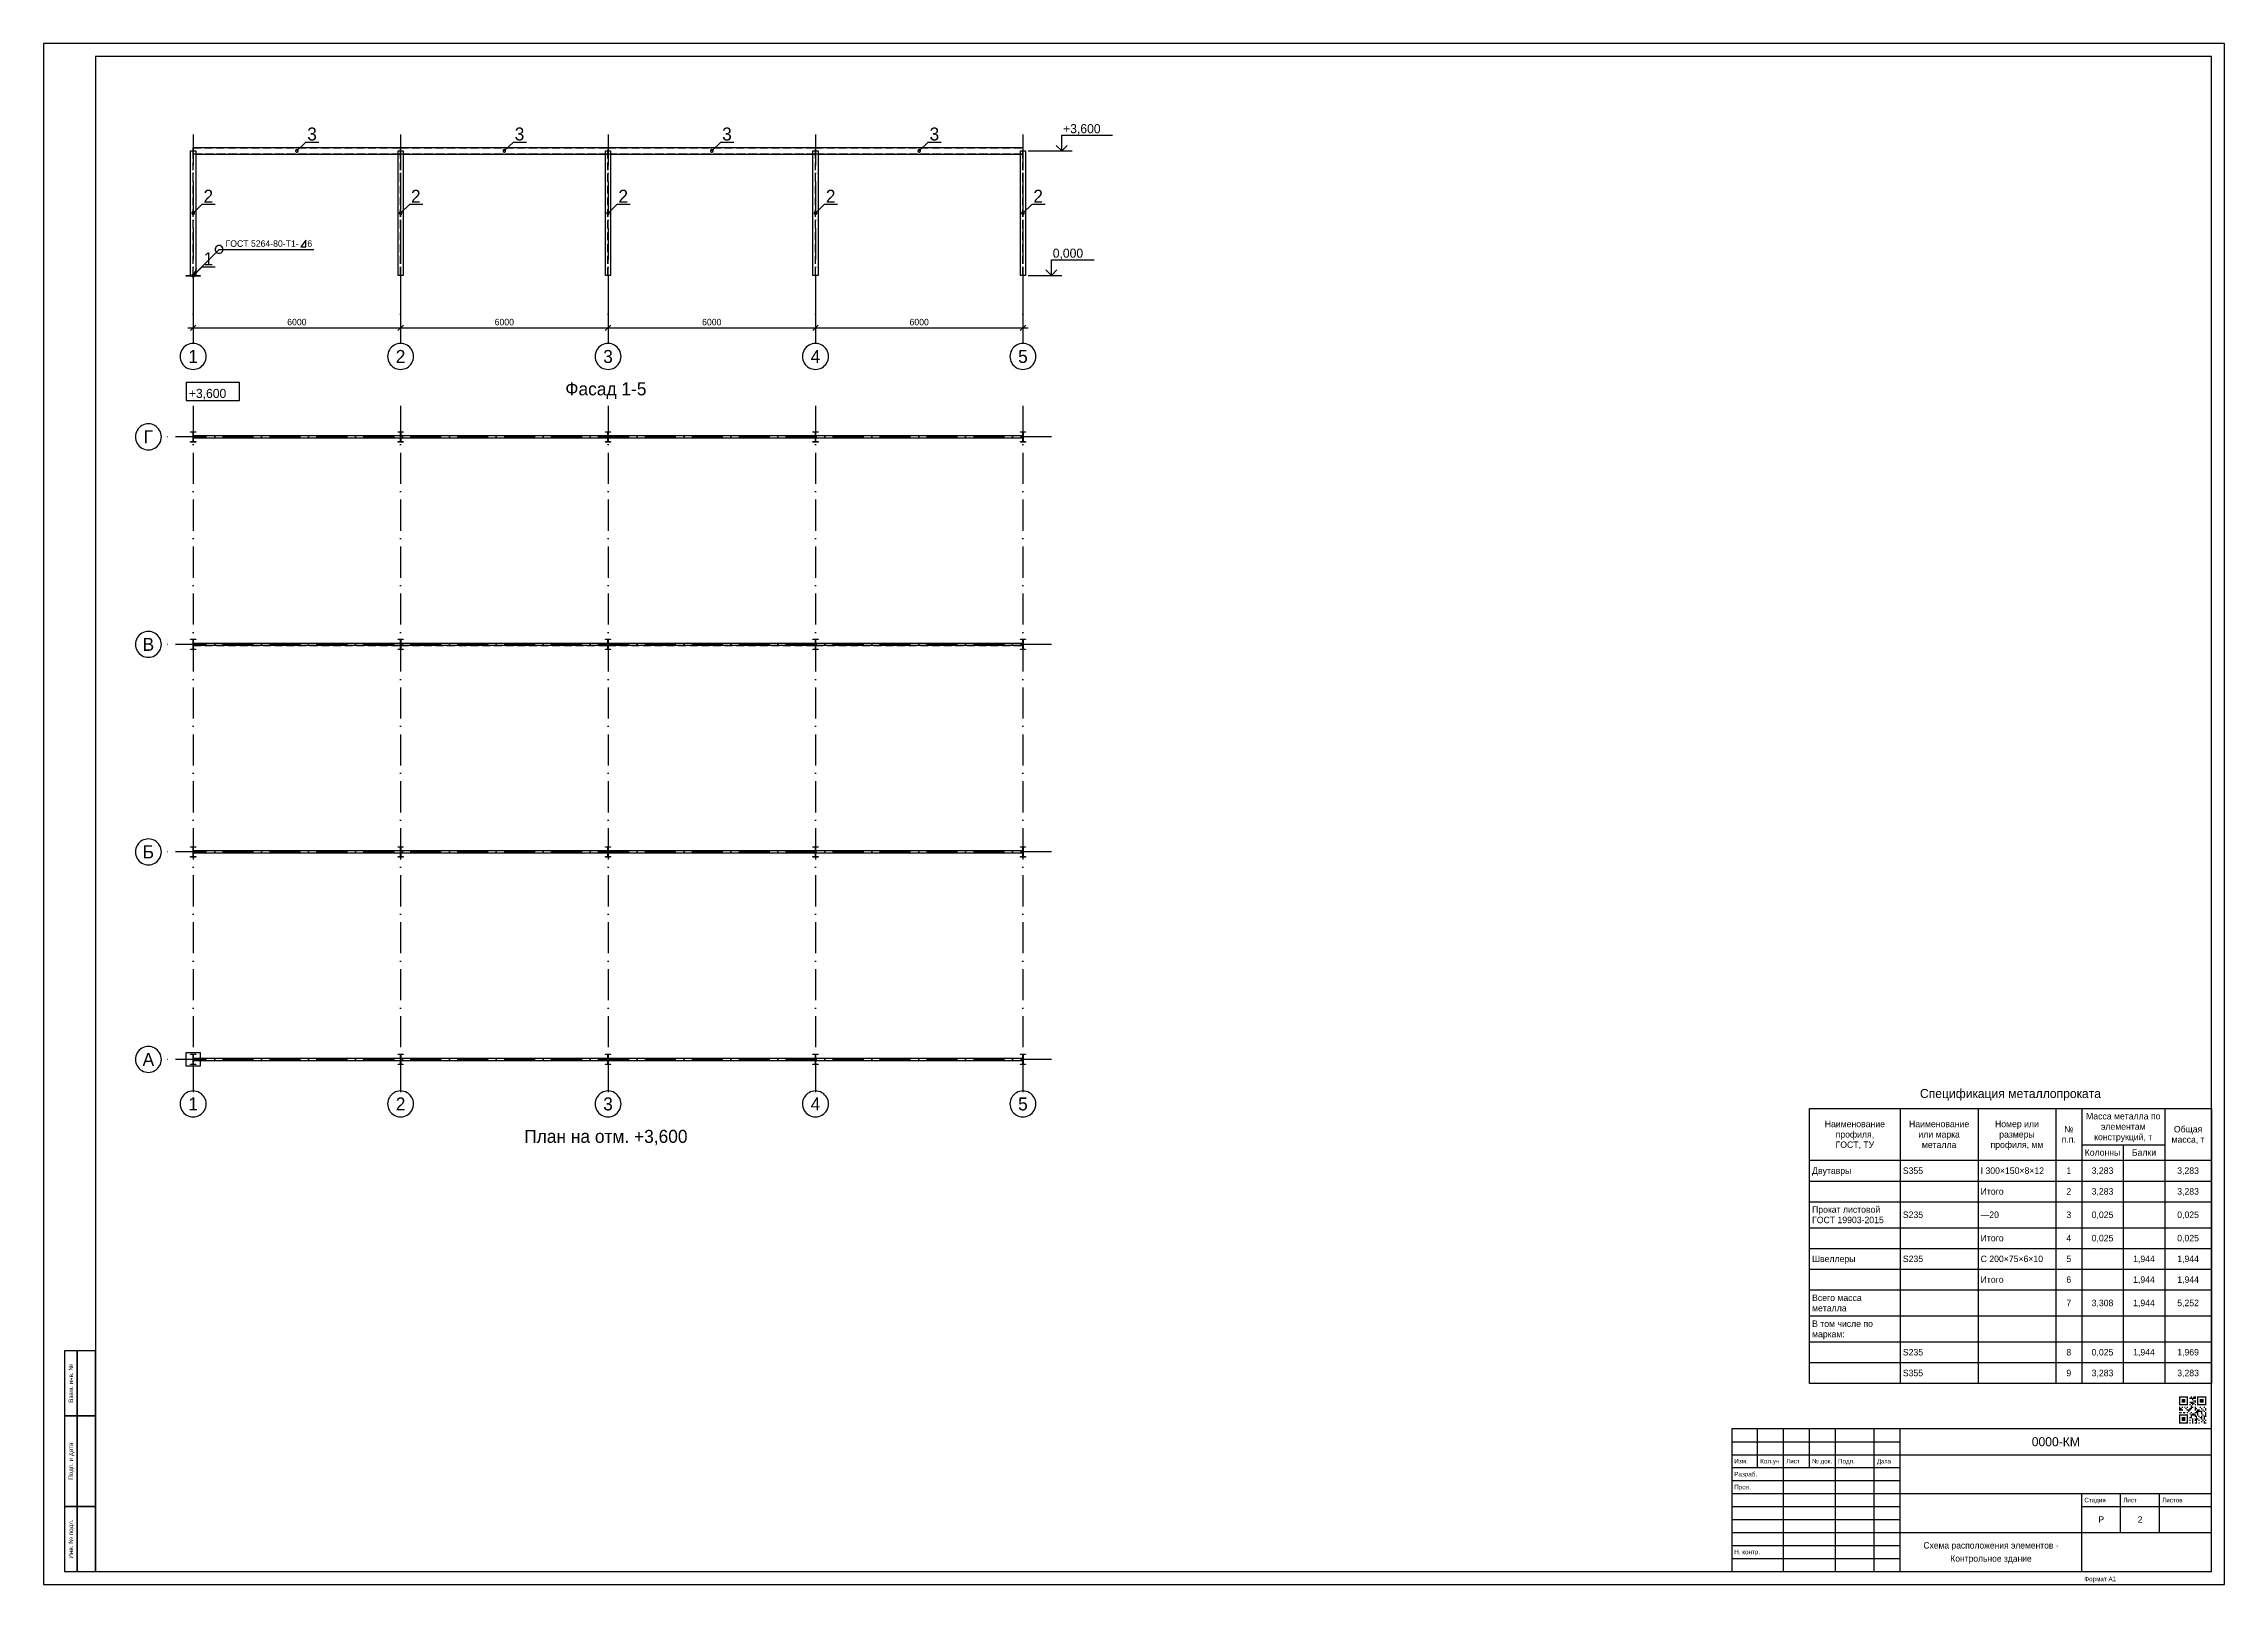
# Model space of a CAD drawing. Header units: millimetres. Extents: x 0 to 841, y 0 to 594.
import ezdxf
from ezdxf.enums import TextEntityAlignment as Align

# ---------------------------------------------------------------- set-up
doc = ezdxf.new("R2010")
doc.units = ezdxf.units.MM
doc.linetypes.add('DASHDOT', pattern=[18, 12, -3, 0, -3])
doc.linetypes.add('DASHED', pattern=[4.5, 3, -1.5])
for name, color, linetype in [('OB_DASHDOT', 7, 'DASHDOT'), ('OB_FRAME', 7, 'CONTINUOUS'), ('OB_HIDDEN', 8, 'DASHED'), ('OB_TEXT', 7, 'CONTINUOUS'), ('OB_THIN', 3, 'CONTINUOUS'), ('OB_VISIBLE', 7, 'CONTINUOUS')]:
    doc.layers.add(name, color=color, linetype=linetype)

msp = doc.modelspace()

# ---------------------------------------------------------------- texts
at = {"layer": 'OB_TEXT'}
for s, height, p in [('3', 5, (101.666667, 556.666667)), ('3', 5, (181.666667, 556.666667)), ('3', 5, (261.666667, 556.666667)), ('3', 5, (341.666667, 556.666667)), ('+3,600', 3.5, (393.166667, 559.466667)), ('2', 5, (61.666667, 532.666667)), ('2', 5, (141.666667, 532.666667)), ('2', 5, (221.666667, 532.666667)), ('2', 5, (301.666667, 532.666667)), ('2', 5, (381.666667, 532.666667)), ('1', 5, (61.666667, 508.533333)), ('ГОСТ 5264-80-Т1-', 2.5, (70.166667, 515.666667)), ('6', 2.5, (101.713095, 515.666667)), ('0,000', 3.5, (389.166667, 511.466667)), ('+3,600', 3.5, (56, 457.4)), ('Двутавры', 2.5, (682, 158.25)), ('S355', 2.5, (717, 158.25)), ('I 300×150×8×12', 2.5, (747, 158.25)), ('Итого', 2.5, (747, 150.25)), ('Прокат листовой', 2.5, (682, 143.25)), ('S235', 2.5, (717, 141.25)), ('—20', 2.5, (747, 141.25)), ('ГОСТ 19903-2015', 2.5, (682, 139.25)), ('Итого', 2.5, (747, 132.25)), ('Швеллеры', 2.5, (682, 124.25)), ('S235', 2.5, (717, 124.25)), ('C 200×75×6×10', 2.5, (747, 124.25)), ('Итого', 2.5, (747, 116.25)), ('Всего масса', 2.5, (682, 109.25)), ('металла', 2.5, (682, 105.25)), ('В том числе по', 2.5, (682, 99.25)), ('маркам:', 2.5, (682, 95.25)), ('S235', 2.5, (717, 88.25)), ('S355', 2.5, (717, 80.25)), ('Изм.', 1.75, (652, 46.625)), ('Разраб.', 1.75, (652, 41.625)), ('Кол.уч', 1.75, (662, 46.625)), ('Лист', 1.75, (672, 46.625)), ('№ док.', 1.75, (682, 46.625)), ('Подп.', 1.75, (692, 46.625)), ('Дата', 1.75, (707, 46.625)), ('Пров.', 1.75, (652, 36.625)), ('Стадия', 1.75, (787, 31.625)), ('Лист', 1.75, (802, 31.625)), ('Листов', 1.75, (817, 31.625)), ('Н. контр.', 1.75, (652, 11.625)), ('Формат A1', 1.75, (787, 1.2))]:
    msp.add_text(s, height=height, dxfattribs=at).set_placement(p)
for s, height, p in [('6000', 2.5, (97.666667, 485.4)), ('6000', 2.5, (177.666667, 485.4)), ('6000', 2.5, (257.666667, 485.4)), ('6000', 2.5, (337.666667, 485.4)), ('1', 5, (57.666667, 470.9)), ('2', 5, (137.666667, 470.9)), ('3', 5, (217.666667, 470.9)), ('4', 5, (297.666667, 470.9)), ('5', 5, (377.666667, 470.9)), ('Фасад 1-5', 5, (216.833333, 458.4)), ('Г', 5, (40.397321, 439.9)), ('В', 5, (40.397321, 359.9)), ('Б', 5, (40.397321, 279.9)), ('А', 5, (40.397321, 199.9)), ('1', 5, (57.666667, 182.72197)), ('2', 5, (137.666667, 182.72197)), ('3', 5, (217.666667, 182.72197)), ('4', 5, (297.666667, 182.72197)), ('5', 5, (377.666667, 182.72197)), ('Спецификация металлопроката', 3.5, (758.5, 187.5)), ('Наименование', 2.5, (698.5, 176.25)), ('Наименование', 2.5, (731, 176.25)), ('Номер или', 2.5, (761, 176.25)), ('№', 2.5, (781, 174.25)), ('Масса металла по', 2.5, (802, 179.25)), ('элементам', 2.5, (802, 175.25)), ('Общая', 2.5, (827, 174.25)), ('План на отм. +3,600', 5, (216.833333, 170.22197)), ('профиля,', 2.5, (698.5, 172.25)), ('ГОСТ, ТУ', 2.5, (698.5, 168.25)), ('или марка', 2.5, (731, 172.25)), ('металла', 2.5, (731, 168.25)), ('профиля, мм', 2.5, (761, 168.25)), ('размеры', 2.5, (761, 172.25)), ('п.п.', 2.5, (781, 170.25)), ('конструкций, т', 2.5, (802, 171.25)), ('масса, т', 2.5, (827, 170.25)), ('1', 2.5, (781, 158.25)), ('Колонны', 2.5, (794, 165.25)), ('3,283', 2.5, (794, 158.25)), ('Балки', 2.5, (810, 165.25)), ('3,283', 2.5, (827, 158.25)), ('2', 2.5, (781, 150.25)), ('3,283', 2.5, (794, 150.25)), ('3,283', 2.5, (827, 150.25)), ('3', 2.5, (781, 141.25)), ('0,025', 2.5, (794, 141.25)), ('0,025', 2.5, (827, 141.25)), ('4', 2.5, (781, 132.25)), ('0,025', 2.5, (794, 132.25)), ('0,025', 2.5, (827, 132.25)), ('5', 2.5, (781, 124.25)), ('1,944', 2.5, (810, 124.25)), ('1,944', 2.5, (827, 124.25)), ('6', 2.5, (781, 116.25)), ('1,944', 2.5, (810, 116.25)), ('1,944', 2.5, (827, 116.25)), ('7', 2.5, (781, 107.25)), ('3,308', 2.5, (794, 107.25)), ('1,944', 2.5, (810, 107.25)), ('5,252', 2.5, (827, 107.25)), ('8', 2.5, (781, 88.25)), ('0,025', 2.5, (794, 88.25)), ('1,944', 2.5, (810, 88.25)), ('1,969', 2.5, (827, 88.25)), ('9', 2.5, (781, 80.25)), ('3,283', 2.5, (794, 80.25)), ('3,283', 2.5, (827, 80.25)), ('0000-КМ', 3.5, (776, 53.25)), ('Р', 2.45, (793.5, 23.775)), ('2', 2.45, (808.5, 23.775)), ('Схема расположения элементов ·', 2.45, (751, 13.8125)), ('Контрольное здание', 2.45, (751, 8.7375))]:
    msp.add_text(s, height=height, dxfattribs=at).set_placement(p, align=Align.CENTER)
for s, p in [('Взам. инв. №', (11.375, 77.5)), ('Подп. и дата', (11.375, 47.5)), ('Инв. № подл.', (11.375, 17.5))]:
    msp.add_text(s, height=1.75, rotation=90, dxfattribs=at).set_placement(p, align=Align.CENTER)

# ---------------------------------------------------------------- linework, layer by layer
at = {"layer": 'OB_DASHDOT'}
for p, q in [((57.666667, 559), (57.666667, 478.4)), ((137.666667, 559), (137.666667, 478.4)), ((217.666667, 559), (217.666667, 478.4)), ((297.666667, 559), (297.666667, 478.4)), ((377.666667, 559), (377.666667, 478.4)), ((57.666667, 454.4), (57.666667, 189.733333)), ((137.666667, 454.4), (137.666667, 189.733333)), ((217.666667, 454.4), (217.666667, 189.733333)), ((297.666667, 454.4), (297.666667, 189.733333)), ((377.666667, 454.4), (377.666667, 189.733333)), ((388.666667, 442.4), (45, 442.4)), ((388.666667, 362.4), (45, 362.4)), ((388.666667, 282.4), (45, 282.4)), ((388.666667, 202.4), (45, 202.4))]:
    msp.add_line(p, q, dxfattribs=at)
at = {"layer": 'OB_FRAME'}
for p, q in [((716, 183.5), (716, 77.5)), ((746, 183.5), (746, 77.5)), ((776, 183.5), (776, 77.5)), ((786, 183.5), (786, 77.5)), ((818, 183.5), (818, 77.5)), ((786, 169.5), (818, 169.5)), ((802, 169.5), (802, 77.5)), ((681, 163.5), (836, 163.5)), ((836, 60), (651, 60)), ((651, 60), (651, 5)), ((661, 45), (661, 60)), ((671, 5), (671, 60)), ((681, 45), (681, 60)), ((691, 5), (691, 60)), ((706, 5), (706, 60)), ((716, 5), (716, 60)), ((836, 5), (836, 60)), ((651, 45), (716, 45)), ((716, 50), (836, 50)), ((716, 35), (836, 35)), ((786, 5), (786, 35)), ((801, 20), (801, 35)), ((816, 20), (816, 35)), ((716, 20), (836, 20)), ((651, 5), (836, 5))]:
    msp.add_line(p, q, dxfattribs=at)
for points in [[(20, 5), (836, 5), (836, 589), (20, 589), (20, 5)], [(681, 183.5), (836, 183.5), (836, 77.5), (681, 77.5), (681, 183.5)], [(8, 65), (13, 65), (13, 90), (8, 90), (8, 65)], [(13, 65), (20, 65), (20, 90), (13, 90), (13, 65)], [(8, 30), (13, 30), (13, 65), (8, 65), (8, 30)], [(13, 30), (20, 30), (20, 65), (13, 65), (13, 30)], [(8, 5), (13, 5), (13, 30), (8, 30), (8, 5)], [(13, 5), (20, 5), (20, 30), (13, 30), (13, 5)]]:
    msp.add_lwpolyline(points, dxfattribs=at)
for points in [[(823.5, 72), (824, 72), (823.5, 72.5), (824, 72.5)], [(823.5, 71.5), (824, 71.5), (823.5, 72), (824, 72)], [(823.5, 71), (824, 71), (823.5, 71.5), (824, 71.5)], [(823.5, 70.5), (824, 70.5), (823.5, 71), (824, 71)], [(823.5, 70), (824, 70), (823.5, 70.5), (824, 70.5)], [(823.5, 69.5), (824, 69.5), (823.5, 70), (824, 70)], [(823.5, 69), (824, 69), (823.5, 69.5), (824, 69.5)], [(823.5, 68), (824, 68), (823.5, 68.5), (824, 68.5)], [(823.5, 67.5), (824, 67.5), (823.5, 68), (824, 68)], [(823.5, 67), (824, 67), (823.5, 67.5), (824, 67.5)], [(824, 72), (824.5, 72), (824, 72.5), (824.5, 72.5)], [(824, 69), (824.5, 69), (824, 69.5), (824.5, 69.5)], [(824, 67.5), (824.5, 67.5), (824, 68), (824.5, 68)], [(824, 67), (824.5, 67), (824, 67.5), (824.5, 67.5)], [(824.5, 72), (825, 72), (824.5, 72.5), (825, 72.5)], [(824.5, 71), (825, 71), (824.5, 71.5), (825, 71.5)], [(824.5, 70.5), (825, 70.5), (824.5, 71), (825, 71)], [(824.5, 70), (825, 70), (824.5, 70.5), (825, 70.5)], [(824.5, 69), (825, 69), (824.5, 69.5), (825, 69.5)], [(824.5, 68), (825, 68), (824.5, 68.5), (825, 68.5)], [(824.5, 67), (825, 67), (824.5, 67.5), (825, 67.5)], [(825, 72), (825.5, 72), (825, 72.5), (825.5, 72.5)], [(825, 71), (825.5, 71), (825, 71.5), (825.5, 71.5)], [(825, 70.5), (825.5, 70.5), (825, 71), (825.5, 71)], [(825, 70), (825.5, 70), (825, 70.5), (825.5, 70.5)], [(825, 69), (825.5, 69), (825, 69.5), (825.5, 69.5)], [(825.5, 72), (826, 72), (825.5, 72.5), (826, 72.5)], [(825.5, 71), (826, 71), (825.5, 71.5), (826, 71.5)], [(825.5, 70.5), (826, 70.5), (825.5, 71), (826, 71)], [(825.5, 70), (826, 70), (825.5, 70.5), (826, 70.5)], [(825.5, 69), (826, 69), (825.5, 69.5), (826, 69.5)], [(825.5, 68), (826, 68), (825.5, 68.5), (826, 68.5)], [(826, 72), (826.5, 72), (826, 72.5), (826.5, 72.5)], [(826, 69), (826.5, 69), (826, 69.5), (826.5, 69.5)], [(826, 67.5), (826.5, 67.5), (826, 68), (826.5, 68)], [(826.5, 72), (827, 72), (826.5, 72.5), (827, 72.5)], [(826.5, 71.5), (827, 71.5), (826.5, 72), (827, 72)], [(826.5, 71), (827, 71), (826.5, 71.5), (827, 71.5)], [(826.5, 70.5), (827, 70.5), (826.5, 71), (827, 71)], [(826.5, 70), (827, 70), (826.5, 70.5), (827, 70.5)], [(826.5, 69.5), (827, 69.5), (826.5, 70), (827, 70)], [(826.5, 69), (827, 69), (826.5, 69.5), (827, 69.5)], [(826.5, 68), (827, 68), (826.5, 68.5), (827, 68.5)], [(826.5, 67), (827, 67), (826.5, 67.5), (827, 67.5)], [(827, 67), (827.5, 67), (827, 67.5), (827.5, 67.5)], [(827.5, 71.5), (828, 71.5), (827.5, 72), (828, 72)], [(827.5, 70), (828, 70), (827.5, 70.5), (828, 70.5)], [(827.5, 69), (828, 69), (827.5, 69.5), (828, 69.5)], [(827.5, 67.5), (828, 67.5), (827.5, 68), (828, 68)], [(827.5, 67), (828, 67), (827.5, 67.5), (828, 67.5)], [(828, 72), (828.5, 72), (828, 72.5), (828.5, 72.5)], [(828, 71.5), (828.5, 71.5), (828, 72), (828.5, 72)], [(828, 70), (828.5, 70), (828, 70.5), (828.5, 70.5)], [(828, 69.5), (828.5, 69.5), (828, 70), (828.5, 70)], [(828, 68.5), (828.5, 68.5), (828, 69), (828.5, 69)], [(828, 68), (828.5, 68), (828, 68.5), (828.5, 68.5)], [(828, 67.5), (828.5, 67.5), (828, 68), (828.5, 68)], [(828.5, 71.5), (829, 71.5), (828.5, 72), (829, 72)], [(828.5, 71), (829, 71), (828.5, 71.5), (829, 71.5)], [(828.5, 70), (829, 70), (828.5, 70.5), (829, 70.5)], [(828.5, 69.5), (829, 69.5), (828.5, 70), (829, 70)], [(828.5, 69), (829, 69), (828.5, 69.5), (829, 69.5)], [(828.5, 68), (829, 68), (828.5, 68.5), (829, 68.5)], [(829, 72), (829.5, 72), (829, 72.5), (829.5, 72.5)], [(829, 71.5), (829.5, 71.5), (829, 72), (829.5, 72)], [(829, 70.5), (829.5, 70.5), (829, 71), (829.5, 71)], [(829, 69.5), (829.5, 69.5), (829, 70), (829.5, 70)], [(829.5, 72), (830, 72), (829.5, 72.5), (830, 72.5)], [(829.5, 71.5), (830, 71.5), (829.5, 72), (830, 72)], [(829.5, 70.5), (830, 70.5), (829.5, 71), (830, 71)], [(829.5, 70), (830, 70), (829.5, 70.5), (830, 70.5)], [(829.5, 69), (830, 69), (829.5, 69.5), (830, 69.5)], [(829.5, 68), (830, 68), (829.5, 68.5), (830, 68.5)], [(829.5, 67.5), (830, 67.5), (829.5, 68), (830, 68)], [(829.5, 67), (830, 67), (829.5, 67.5), (830, 67.5)], [(830, 67.5), (830.5, 67.5), (830, 68), (830.5, 68)], [(830.5, 72), (831, 72), (830.5, 72.5), (831, 72.5)], [(830.5, 71.5), (831, 71.5), (830.5, 72), (831, 72)], [(830.5, 71), (831, 71), (830.5, 71.5), (831, 71.5)], [(830.5, 70.5), (831, 70.5), (830.5, 71), (831, 71)], [(830.5, 70), (831, 70), (830.5, 70.5), (831, 70.5)], [(830.5, 69.5), (831, 69.5), (830.5, 70), (831, 70)], [(830.5, 69), (831, 69), (830.5, 69.5), (831, 69.5)], [(830.5, 67), (831, 67), (830.5, 67.5), (831, 67.5)], [(831, 72), (831.5, 72), (831, 72.5), (831.5, 72.5)], [(831, 69), (831.5, 69), (831, 69.5), (831.5, 69.5)], [(831, 67), (831.5, 67), (831, 67.5), (831.5, 67.5)], [(831.5, 72), (832, 72), (831.5, 72.5), (832, 72.5)], [(831.5, 71), (832, 71), (831.5, 71.5), (832, 71.5)], [(831.5, 70.5), (832, 70.5), (831.5, 71), (832, 71)], [(831.5, 70), (832, 70), (831.5, 70.5), (832, 70.5)], [(831.5, 69), (832, 69), (831.5, 69.5), (832, 69.5)], [(831.5, 68), (832, 68), (831.5, 68.5), (832, 68.5)], [(832, 72), (832.5, 72), (832, 72.5), (832.5, 72.5)], [(832, 71), (832.5, 71), (832, 71.5), (832.5, 71.5)], [(832, 70.5), (832.5, 70.5), (832, 71), (832.5, 71)], [(832, 70), (832.5, 70), (832, 70.5), (832.5, 70.5)], [(832, 69), (832.5, 69), (832, 69.5), (832.5, 69.5)], [(832, 67.5), (832.5, 67.5), (832, 68), (832.5, 68)], [(832.5, 72), (833, 72), (832.5, 72.5), (833, 72.5)], [(832.5, 71), (833, 71), (832.5, 71.5), (833, 71.5)], [(832.5, 70.5), (833, 70.5), (832.5, 71), (833, 71)], [(832.5, 70), (833, 70), (832.5, 70.5), (833, 70.5)], [(832.5, 69), (833, 69), (832.5, 69.5), (833, 69.5)], [(832.5, 67), (833, 67), (832.5, 67.5), (833, 67.5)], [(833, 72), (833.5, 72), (833, 72.5), (833.5, 72.5)], [(833, 69), (833.5, 69), (833, 69.5), (833.5, 69.5)], [(833, 68), (833.5, 68), (833, 68.5), (833.5, 68.5)], [(833.5, 72), (834, 72), (833.5, 72.5), (834, 72.5)], [(833.5, 71.5), (834, 71.5), (833.5, 72), (834, 72)], [(833.5, 71), (834, 71), (833.5, 71.5), (834, 71.5)], [(833.5, 70.5), (834, 70.5), (833.5, 71), (834, 71)], [(833.5, 70), (834, 70), (833.5, 70.5), (834, 70.5)], [(833.5, 69.5), (834, 69.5), (833.5, 70), (834, 70)], [(833.5, 69), (834, 69), (833.5, 69.5), (834, 69.5)], [(833.5, 67.5), (834, 67.5), (833.5, 68), (834, 68)], [(833.5, 67), (834, 67), (833.5, 67.5), (834, 67.5)], [(823.5, 66), (824, 66), (823.5, 66.5), (824, 66.5)], [(823.5, 65), (824, 65), (823.5, 65.5), (824, 65.5)], [(823.5, 64.5), (824, 64.5), (823.5, 65), (824, 65)], [(823.5, 64), (824, 64), (823.5, 64.5), (824, 64.5)], [(823.5, 63.5), (824, 63.5), (823.5, 64), (824, 64)], [(823.5, 63), (824, 63), (823.5, 63.5), (824, 63.5)], [(823.5, 62.5), (824, 62.5), (823.5, 63), (824, 63)], [(823.5, 62), (824, 62), (823.5, 62.5), (824, 62.5)], [(824, 66), (824.5, 66), (824, 66.5), (824.5, 66.5)], [(824, 65), (824.5, 65), (824, 65.5), (824.5, 65.5)], [(824, 62), (824.5, 62), (824, 62.5), (824.5, 62.5)], [(824.5, 65), (825, 65), (824.5, 65.5), (825, 65.5)], [(824.5, 64), (825, 64), (824.5, 64.5), (825, 64.5)], [(824.5, 63.5), (825, 63.5), (824.5, 64), (825, 64)], [(824.5, 63), (825, 63), (824.5, 63.5), (825, 63.5)], [(824.5, 62), (825, 62), (824.5, 62.5), (825, 62.5)], [(825, 66), (825.5, 66), (825, 66.5), (825.5, 66.5)], [(825, 65), (825.5, 65), (825, 65.5), (825.5, 65.5)], [(825, 64), (825.5, 64), (825, 64.5), (825.5, 64.5)], [(825, 63.5), (825.5, 63.5), (825, 64), (825.5, 64)], [(825, 63), (825.5, 63), (825, 63.5), (825.5, 63.5)], [(825, 62), (825.5, 62), (825, 62.5), (825.5, 62.5)], [(825.5, 66), (826, 66), (825.5, 66.5), (826, 66.5)], [(825.5, 65), (826, 65), (825.5, 65.5), (826, 65.5)], [(825.5, 64), (826, 64), (825.5, 64.5), (826, 64.5)], [(825.5, 63.5), (826, 63.5), (825.5, 64), (826, 64)], [(825.5, 63), (826, 63), (825.5, 63.5), (826, 63.5)], [(825.5, 62), (826, 62), (825.5, 62.5), (826, 62.5)], [(826, 65), (826.5, 65), (826, 65.5), (826.5, 65.5)], [(826, 62), (826.5, 62), (826, 62.5), (826.5, 62.5)], [(826.5, 66), (827, 66), (826.5, 66.5), (827, 66.5)], [(826.5, 65), (827, 65), (826.5, 65.5), (827, 65.5)], [(826.5, 64.5), (827, 64.5), (826.5, 65), (827, 65)], [(826.5, 64), (827, 64), (826.5, 64.5), (827, 64.5)], [(826.5, 63.5), (827, 63.5), (826.5, 64), (827, 64)], [(826.5, 63), (827, 63), (826.5, 63.5), (827, 63.5)], [(826.5, 62.5), (827, 62.5), (826.5, 63), (827, 63)], [(826.5, 62), (827, 62), (826.5, 62.5), (827, 62.5)], [(827, 66.5), (827.5, 66.5), (827, 67), (827.5, 67)], [(827.5, 65.5), (828, 65.5), (827.5, 66), (828, 66)], [(827.5, 64), (828, 64), (827.5, 64.5), (828, 64.5)], [(827.5, 63), (828, 63), (827.5, 63.5), (828, 63.5)], [(827.5, 62), (828, 62), (827.5, 62.5), (828, 62.5)], [(828, 66), (828.5, 66), (828, 66.5), (828.5, 66.5)], [(828, 65), (828.5, 65), (828, 65.5), (828.5, 65.5)], [(828, 64.5), (828.5, 64.5), (828, 65), (828.5, 65)], [(828, 64), (828.5, 64), (828, 64.5), (828.5, 64.5)], [(828.5, 65.5), (829, 65.5), (828.5, 66), (829, 66)], [(828.5, 65), (829, 65), (828.5, 65.5), (829, 65.5)], [(828.5, 63.5), (829, 63.5), (828.5, 64), (829, 64)], [(828.5, 63), (829, 63), (828.5, 63.5), (829, 63.5)], [(828.5, 62.5), (829, 62.5), (828.5, 63), (829, 63)], [(828.5, 62), (829, 62), (828.5, 62.5), (829, 62.5)], [(829, 65.5), (829.5, 65.5), (829, 66), (829.5, 66)], [(829, 65), (829.5, 65), (829, 65.5), (829.5, 65.5)], [(829.5, 66), (830, 66), (829.5, 66.5), (830, 66.5)], [(829.5, 65), (830, 65), (829.5, 65.5), (830, 65.5)], [(829.5, 64.5), (830, 64.5), (829.5, 65), (830, 65)], [(829.5, 63.5), (830, 63.5), (829.5, 64), (830, 64)], [(829.5, 63), (830, 63), (829.5, 63.5), (830, 63.5)], [(829.5, 62), (830, 62), (829.5, 62.5), (830, 62.5)], [(830, 66.5), (830.5, 66.5), (830, 67), (830.5, 67)], [(830, 66), (830.5, 66), (830, 66.5), (830.5, 66.5)], [(830, 64.5), (830.5, 64.5), (830, 65), (830.5, 65)], [(830, 64), (830.5, 64), (830, 64.5), (830.5, 64.5)], [(830, 63.5), (830.5, 63.5), (830, 64), (830.5, 64)], [(830, 63), (830.5, 63), (830, 63.5), (830.5, 63.5)], [(830, 62.5), (830.5, 62.5), (830, 63), (830.5, 63)], [(830, 62), (830.5, 62), (830, 62.5), (830.5, 62.5)], [(830.5, 66.5), (831, 66.5), (830.5, 67), (831, 67)], [(830.5, 66), (831, 66), (830.5, 66.5), (831, 66.5)], [(830.5, 65.5), (831, 65.5), (830.5, 66), (831, 66)], [(830.5, 65), (831, 65), (830.5, 65.5), (831, 65.5)], [(830.5, 63.5), (831, 63.5), (830.5, 64), (831, 64)], [(831, 66.5), (831.5, 66.5), (831, 67), (831.5, 67)], [(831, 64.5), (831.5, 64.5), (831, 65), (831.5, 65)], [(831, 63), (831.5, 63), (831, 63.5), (831.5, 63.5)], [(831, 62), (831.5, 62), (831, 62.5), (831.5, 62.5)], [(831.5, 66.5), (832, 66.5), (831.5, 67), (832, 67)], [(831.5, 64), (832, 64), (831.5, 64.5), (832, 64.5)], [(832, 66.5), (832.5, 66.5), (832, 67), (832.5, 67)], [(832, 66), (832.5, 66), (832, 66.5), (832.5, 66.5)], [(832, 65.5), (832.5, 65.5), (832, 66), (832.5, 66)], [(832, 64.5), (832.5, 64.5), (832, 65), (832.5, 65)], [(832, 64), (832.5, 64), (832, 64.5), (832.5, 64.5)], [(832, 63.5), (832.5, 63.5), (832, 64), (832.5, 64)], [(832, 62.5), (832.5, 62.5), (832, 63), (832.5, 63)], [(832.5, 65), (833, 65), (832.5, 65.5), (833, 65.5)], [(832.5, 63), (833, 63), (832.5, 63.5), (833, 63.5)], [(833, 66.5), (833.5, 66.5), (833, 67), (833.5, 67)], [(833, 64.5), (833.5, 64.5), (833, 65), (833.5, 65)], [(833, 64), (833.5, 64), (833, 64.5), (833.5, 64.5)], [(833, 63.5), (833.5, 63.5), (833, 64), (833.5, 64)], [(833, 62.5), (833.5, 62.5), (833, 63), (833.5, 63)], [(833, 62), (833.5, 62), (833, 62.5), (833.5, 62.5)], [(833.5, 66), (834, 66), (833.5, 66.5), (834, 66.5)], [(833.5, 65.5), (834, 65.5), (833.5, 66), (834, 66)], [(833.5, 65), (834, 65), (833.5, 65.5), (834, 65.5)], [(833.5, 64.5), (834, 64.5), (833.5, 65), (834, 65)], [(833.5, 63), (834, 63), (833.5, 63.5), (834, 63.5)], [(833.5, 62), (834, 62), (833.5, 62.5), (834, 62.5)]]:
    msp.add_solid(points, dxfattribs=at)
at = {"layer": 'OB_HIDDEN'}
for p, q in [((57.613333, 504.666667), (57.613333, 552.666667)), ((57.613333, 504.666667), (57.613333, 552.666667)), ((57.613333, 504.666667), (57.613333, 552.666667)), ((57.613333, 504.666667), (57.613333, 552.666667)), ((57.666667, 553.866667), (137.666667, 553.866667)), ((57.666667, 553.866667), (137.666667, 553.866667)), ((57.666667, 553.866667), (137.666667, 553.866667)), ((57.666667, 553.866667), (137.666667, 553.866667)), ((57.666667, 551.466667), (137.666667, 551.466667)), ((57.666667, 551.466667), (137.666667, 551.466667)), ((57.666667, 551.466667), (137.666667, 551.466667)), ((57.666667, 551.466667), (137.666667, 551.466667)), ((57.72, 504.666667), (57.72, 552.666667)), ((57.72, 504.666667), (57.72, 552.666667)), ((57.72, 504.666667), (57.72, 552.666667)), ((57.72, 504.666667), (57.72, 552.666667)), ((137.613333, 504.666667), (137.613333, 552.666667)), ((137.613333, 504.666667), (137.613333, 552.666667)), ((137.613333, 504.666667), (137.613333, 552.666667)), ((137.613333, 504.666667), (137.613333, 552.666667)), ((137.666667, 553.866667), (217.666667, 553.866667)), ((137.666667, 553.866667), (217.666667, 553.866667)), ((137.666667, 553.866667), (217.666667, 553.866667)), ((137.666667, 553.866667), (217.666667, 553.866667)), ((137.666667, 551.466667), (217.666667, 551.466667)), ((137.666667, 551.466667), (217.666667, 551.466667)), ((137.666667, 551.466667), (217.666667, 551.466667)), ((137.666667, 551.466667), (217.666667, 551.466667)), ((137.72, 504.666667), (137.72, 552.666667)), ((137.72, 504.666667), (137.72, 552.666667)), ((137.72, 504.666667), (137.72, 552.666667)), ((137.72, 504.666667), (137.72, 552.666667)), ((217.613333, 504.666667), (217.613333, 552.666667)), ((217.613333, 504.666667), (217.613333, 552.666667)), ((217.613333, 504.666667), (217.613333, 552.666667)), ((217.613333, 504.666667), (217.613333, 552.666667)), ((217.666667, 553.866667), (297.666667, 553.866667)), ((217.666667, 553.866667), (297.666667, 553.866667)), ((217.666667, 553.866667), (297.666667, 553.866667)), ((217.666667, 553.866667), (297.666667, 553.866667)), ((217.666667, 551.466667), (297.666667, 551.466667)), ((217.666667, 551.466667), (297.666667, 551.466667)), ((217.666667, 551.466667), (297.666667, 551.466667)), ((217.666667, 551.466667), (297.666667, 551.466667)), ((217.72, 504.666667), (217.72, 552.666667)), ((217.72, 504.666667), (217.72, 552.666667)), ((217.72, 504.666667), (217.72, 552.666667)), ((217.72, 504.666667), (217.72, 552.666667)), ((297.613333, 504.666667), (297.613333, 552.666667)), ((297.613333, 504.666667), (297.613333, 552.666667)), ((297.613333, 504.666667), (297.613333, 552.666667)), ((297.613333, 504.666667), (297.613333, 552.666667)), ((297.666667, 553.866667), (377.666667, 553.866667)), ((297.666667, 553.866667), (377.666667, 553.866667)), ((297.666667, 553.866667), (377.666667, 553.866667)), ((297.666667, 553.866667), (377.666667, 553.866667)), ((297.666667, 551.466667), (377.666667, 551.466667)), ((297.666667, 551.466667), (377.666667, 551.466667)), ((297.666667, 551.466667), (377.666667, 551.466667)), ((297.666667, 551.466667), (377.666667, 551.466667)), ((297.72, 504.666667), (297.72, 552.666667)), ((297.72, 504.666667), (297.72, 552.666667)), ((297.72, 504.666667), (297.72, 552.666667)), ((297.72, 504.666667), (297.72, 552.666667)), ((377.613333, 504.666667), (377.613333, 552.666667)), ((377.613333, 504.666667), (377.613333, 552.666667)), ((377.613333, 504.666667), (377.613333, 552.666667)), ((377.613333, 504.666667), (377.613333, 552.666667)), ((377.72, 504.666667), (377.72, 552.666667)), ((377.72, 504.666667), (377.72, 552.666667)), ((377.72, 504.666667), (377.72, 552.666667)), ((377.72, 504.666667), (377.72, 552.666667)), ((56.666667, 504.666667), (58.666667, 504.666667)), ((57.666667, 441.98), (137.666667, 441.98)), ((57.72, 441.899907), (57.72, 442.89998)), ((137.613333, 441.90002), (137.613333, 442.900093)), ((137.666667, 441.98), (217.666667, 441.98)), ((137.72, 441.899907), (137.72, 442.89998)), ((217.613333, 441.90002), (217.613333, 442.900093)), ((217.666667, 441.98), (297.666667, 441.98)), ((217.72, 441.899907), (217.72, 442.89998)), ((297.613333, 441.90002), (297.613333, 442.900093)), ((297.666667, 441.98), (377.666667, 441.98)), ((297.72, 441.899907), (297.72, 442.89998)), ((377.613333, 441.90002), (377.613333, 442.900093)), ((57.666667, 361.98), (137.666667, 361.98)), ((57.72, 361.899907), (57.72, 362.89998)), ((137.613333, 361.90002), (137.613333, 362.900093)), ((137.666667, 361.98), (217.666667, 361.98)), ((137.72, 361.899907), (137.72, 362.89998)), ((217.613333, 361.90002), (217.613333, 362.900093)), ((217.666667, 361.98), (297.666667, 361.98)), ((217.72, 361.899907), (217.72, 362.89998)), ((297.613333, 361.90002), (297.613333, 362.900093)), ((297.666667, 361.98), (377.666667, 361.98)), ((297.72, 361.899907), (297.72, 362.89998)), ((377.613333, 361.90002), (377.613333, 362.900093)), ((57.666667, 281.98), (137.666667, 281.98)), ((57.72, 281.899907), (57.72, 282.89998)), ((137.613333, 281.90002), (137.613333, 282.900093)), ((137.666667, 281.98), (217.666667, 281.98)), ((137.72, 281.899907), (137.72, 282.89998)), ((217.613333, 281.90002), (217.613333, 282.900093)), ((217.666667, 281.98), (297.666667, 281.98)), ((217.72, 281.899907), (217.72, 282.89998)), ((297.613333, 281.90002), (297.613333, 282.900093)), ((297.666667, 281.98), (377.666667, 281.98)), ((297.72, 281.899907), (297.72, 282.89998)), ((377.613333, 281.90002), (377.613333, 282.900093)), ((57.666667, 201.98), (137.666667, 201.98)), ((57.72, 201.899907), (57.72, 202.89998)), ((60.333333, 201.899882), (60.333333, 202.9)), ((137.613333, 201.90002), (137.613333, 202.900093)), ((137.666667, 201.98), (217.666667, 201.98)), ((137.72, 201.899907), (137.72, 202.89998)), ((217.613333, 201.90002), (217.613333, 202.900093)), ((217.666667, 201.98), (297.666667, 201.98)), ((217.72, 201.899907), (217.72, 202.89998)), ((297.613333, 201.90002), (297.613333, 202.900093)), ((297.666667, 201.98), (377.666667, 201.98)), ((297.72, 201.899907), (297.72, 202.89998)), ((377.613333, 201.90002), (377.613333, 202.900093))]:
    msp.add_line(p, q, dxfattribs=at)
for points in [[(56.666667, 504.666667), (56.666667, 552.666667), (58.666667, 552.666667), (58.666667, 504.666667), (56.666667, 504.666667)], [(56.666667, 504.666667), (56.666667, 552.666667), (58.666667, 552.666667), (58.666667, 504.666667), (56.666667, 504.666667)], [(56.666667, 504.666667), (56.666667, 552.666667), (58.666667, 552.666667), (58.666667, 504.666667), (56.666667, 504.666667)], [(57.666667, 551.333333), (57.666667, 554), (137.666667, 554), (137.666667, 551.333333), (57.666667, 551.333333)], [(57.666667, 551.333333), (57.666667, 554), (137.666667, 554), (137.666667, 551.333333), (57.666667, 551.333333)], [(57.666667, 551.333333), (57.666667, 554), (137.666667, 554), (137.666667, 551.333333), (57.666667, 551.333333)], [(58.666423, 551.333333), (57.666667, 551.333333), (57.666667, 552.666667)], [(136.666606, 551.333333), (137.666667, 551.333333), (137.666667, 552.666667)], [(136.666667, 504.666667), (136.666667, 552.666667), (138.666667, 552.666667), (138.666667, 504.666667), (136.666667, 504.666667)], [(136.666667, 504.666667), (136.666667, 552.666667), (138.666667, 552.666667), (138.666667, 504.666667), (136.666667, 504.666667)], [(136.666667, 504.666667), (136.666667, 552.666667), (138.666667, 552.666667), (138.666667, 504.666667), (136.666667, 504.666667)], [(137.666667, 551.333333), (137.666667, 554), (217.666667, 554), (217.666667, 551.333333), (137.666667, 551.333333)], [(137.666667, 551.333333), (137.666667, 554), (217.666667, 554), (217.666667, 551.333333), (137.666667, 551.333333)], [(137.666667, 551.333333), (137.666667, 554), (217.666667, 554), (217.666667, 551.333333), (137.666667, 551.333333)], [(138.666423, 551.333333), (137.666667, 551.333333), (137.666667, 552.666667)], [(216.666606, 551.333333), (217.666667, 551.333333), (217.666667, 552.666667)], [(216.666667, 504.666667), (216.666667, 552.666667), (218.666667, 552.666667), (218.666667, 504.666667), (216.666667, 504.666667)], [(216.666667, 504.666667), (216.666667, 552.666667), (218.666667, 552.666667), (218.666667, 504.666667), (216.666667, 504.666667)], [(216.666667, 504.666667), (216.666667, 552.666667), (218.666667, 552.666667), (218.666667, 504.666667), (216.666667, 504.666667)], [(217.666667, 551.333333), (217.666667, 554), (297.666667, 554), (297.666667, 551.333333), (217.666667, 551.333333)], [(217.666667, 551.333333), (217.666667, 554), (297.666667, 554), (297.666667, 551.333333), (217.666667, 551.333333)], [(217.666667, 551.333333), (217.666667, 554), (297.666667, 554), (297.666667, 551.333333), (217.666667, 551.333333)], [(218.666423, 551.333333), (217.666667, 551.333333), (217.666667, 552.666667)], [(296.666606, 551.333333), (297.666667, 551.333333), (297.666667, 552.666667)], [(296.666667, 504.666667), (296.666667, 552.666667), (298.666667, 552.666667), (298.666667, 504.666667), (296.666667, 504.666667)], [(296.666667, 504.666667), (296.666667, 552.666667), (298.666667, 552.666667), (298.666667, 504.666667), (296.666667, 504.666667)], [(296.666667, 504.666667), (296.666667, 552.666667), (298.666667, 552.666667), (298.666667, 504.666667), (296.666667, 504.666667)], [(297.666667, 551.333333), (297.666667, 554), (377.666667, 554), (377.666667, 551.333333), (297.666667, 551.333333)], [(297.666667, 551.333333), (297.666667, 554), (377.666667, 554), (377.666667, 551.333333), (297.666667, 551.333333)], [(297.666667, 551.333333), (297.666667, 554), (377.666667, 554), (377.666667, 551.333333), (297.666667, 551.333333)], [(298.666423, 551.333333), (297.666667, 551.333333), (297.666667, 552.666667)], [(376.666606, 551.333333), (377.666667, 551.333333), (377.666667, 552.666667)], [(376.666667, 504.666667), (376.666667, 552.666667), (378.666667, 552.666667), (378.666667, 504.666667), (376.666667, 504.666667)], [(376.666667, 504.666667), (376.666667, 552.666667), (378.666667, 552.666667), (378.666667, 504.666667), (376.666667, 504.666667)], [(376.666667, 504.666667), (376.666667, 552.666667), (378.666667, 552.666667), (378.666667, 504.666667), (376.666667, 504.666667)]]:
    msp.add_lwpolyline(points, dxfattribs=at)
at = {"layer": 'OB_THIN'}
for p, q in [((97.666667, 552.666667), (101.166667, 556.066667)), ((101.166667, 556.066667), (106.195238, 556.066667)), ((177.666667, 552.666667), (181.166667, 556.066667)), ((181.166667, 556.066667), (186.195238, 556.066667)), ((257.666667, 552.666667), (261.166667, 556.066667)), ((261.166667, 556.066667), (266.195238, 556.066667)), ((337.666667, 552.666667), (341.166667, 556.066667)), ((341.166667, 556.066667), (346.195238, 556.066667)), ((379.666667, 552.666667), (396.666667, 552.666667)), ((57.666667, 528.666667), (61.166667, 532.066667)), ((61.166667, 532.066667), (66.195238, 532.066667)), ((137.666667, 528.666667), (141.166667, 532.066667)), ((141.166667, 532.066667), (146.195238, 532.066667)), ((217.666667, 528.666667), (221.166667, 532.066667)), ((221.166667, 532.066667), (226.195238, 532.066667)), ((297.666667, 528.666667), (301.166667, 532.066667)), ((301.166667, 532.066667), (306.195238, 532.066667)), ((377.666667, 528.666667), (381.166667, 532.066667)), ((381.166667, 532.066667), (386.195238, 532.066667)), ((57.666667, 504.533333), (61.166667, 507.933333)), ((57.666667, 504.666667), (59.08088, 507.495094)), ((61.166667, 507.933333), (66.195238, 507.933333)), ((379.666667, 504.666667), (392.666667, 504.666667)), ((57.666667, 503.666667), (57.666667, 482.4)), ((137.666667, 503.666667), (137.666667, 482.4)), ((217.666667, 503.666667), (217.666667, 482.4)), ((297.666667, 503.666667), (297.666667, 482.4)), ((377.666667, 503.666667), (377.666667, 482.4)), ((55.666667, 484.4), (137.666667, 484.4)), ((137.666667, 484.4), (217.666667, 484.4)), ((217.666667, 484.4), (297.666667, 484.4)), ((297.666667, 484.4), (379.666667, 484.4)), ((681, 155.5), (836, 155.5)), ((681, 147.5), (836, 147.5)), ((681, 137.5), (836, 137.5)), ((681, 129.5), (836, 129.5)), ((681, 121.5), (836, 121.5)), ((681, 113.5), (836, 113.5)), ((681, 103.5), (836, 103.5)), ((681, 93.5), (836, 93.5)), ((681, 85.5), (836, 85.5)), ((651, 55), (716, 55)), ((651, 50), (716, 50)), ((651, 40), (716, 40)), ((651, 35), (716, 35)), ((651, 30), (716, 30)), ((786, 30), (836, 30)), ((651, 25), (716, 25)), ((651, 20), (716, 20)), ((651, 15), (716, 15)), ((651, 10), (716, 10))]:
    msp.add_line(p, q, dxfattribs=at)
for points in [[(0, 0), (841, 0), (841, 594), (0, 594), (0, 0)], [(392.666667, 552.666667), (392.666667, 558.666667), (412.266667, 558.666667)], [(390.545346, 554.787987), (392.666667, 552.666667), (394.787987, 554.787987)], [(57.666667, 504.666667), (67.666667, 514.666667), (104.227381, 514.666667)], [(69.166667, 514.666667), (69.115555, 515.054895), (68.965705, 515.416667), (68.727327, 515.727327), (68.416667, 515.965705), (68.054895, 516.115555), (67.666667, 516.166667), (67.278438, 516.115555), (66.916667, 515.965705), (66.606006, 515.727327), (66.367629, 515.416667), (66.217778, 515.054895), (66.166667, 514.666667), (66.217778, 514.278438), (66.367629, 513.916667), (66.606006, 513.606006), (66.916667, 513.367629), (67.278438, 513.217778), (67.666667, 513.166667), (68.054895, 513.217778), (68.416667, 513.367629), (68.727327, 513.606006), (68.965705, 513.916667), (69.115555, 514.278438), (69.166667, 514.666667)], [(99.213095, 515.666667), (101.177381, 515.666667), (101.177381, 518.166667), (99.213095, 515.666667)], [(386.545346, 506.787987), (388.666667, 504.666667), (390.787987, 506.787987)], [(388.666667, 504.666667), (388.666667, 510.666667), (405.166667, 510.666667)], [(62.666667, 473.4), (62.623891, 474.052631), (62.496296, 474.694095), (62.286064, 475.313417), (61.996794, 475.9), (61.633433, 476.443807), (61.202201, 476.935534), (60.710474, 477.366767), (60.166667, 477.730127), (59.580084, 478.019398), (58.960762, 478.229629), (58.319298, 478.357224), (57.666667, 478.4), (57.014036, 478.357224), (56.372571, 478.229629), (55.75325, 478.019398), (55.166667, 477.730127), (54.62286, 477.366767), (54.131133, 476.935534), (53.6999, 476.443807), (53.33654, 475.9), (53.047269, 475.313417), (52.837038, 474.694095), (52.709442, 474.052631), (52.666667, 473.4), (52.709442, 472.747369), (52.837038, 472.105905), (53.047269, 471.486583), (53.33654, 470.9), (53.6999, 470.356193), (54.131133, 469.864466), (54.62286, 469.433233), (55.166667, 469.069873), (55.75325, 468.780602), (56.372571, 468.570371), (57.014036, 468.442776), (57.666667, 468.4), (58.319298, 468.442776), (58.960762, 468.570371), (59.580084, 468.780602), (60.166667, 469.069873), (60.710474, 469.433233), (61.202201, 469.864466), (61.633433, 470.356193), (61.996794, 470.9), (62.286064, 471.486583), (62.496296, 472.105905), (62.623891, 472.747369), (62.666667, 473.4)], [(142.666667, 473.4), (142.623891, 474.052631), (142.496296, 474.694095), (142.286064, 475.313417), (141.996794, 475.9), (141.633433, 476.443807), (141.202201, 476.935534), (140.710474, 477.366767), (140.166667, 477.730127), (139.580084, 478.019398), (138.960762, 478.229629), (138.319298, 478.357224), (137.666667, 478.4), (137.014036, 478.357224), (136.372571, 478.229629), (135.75325, 478.019398), (135.166667, 477.730127), (134.62286, 477.366767), (134.131133, 476.935534), (133.6999, 476.443807), (133.33654, 475.9), (133.047269, 475.313417), (132.837038, 474.694095), (132.709442, 474.052631), (132.666667, 473.4), (132.709442, 472.747369), (132.837038, 472.105905), (133.047269, 471.486583), (133.33654, 470.9), (133.6999, 470.356193), (134.131133, 469.864466), (134.62286, 469.433233), (135.166667, 469.069873), (135.75325, 468.780602), (136.372571, 468.570371), (137.014036, 468.442776), (137.666667, 468.4), (138.319298, 468.442776), (138.960762, 468.570371), (139.580084, 468.780602), (140.166667, 469.069873), (140.710474, 469.433233), (141.202201, 469.864466), (141.633433, 470.356193), (141.996794, 470.9), (142.286064, 471.486583), (142.496296, 472.105905), (142.623891, 472.747369), (142.666667, 473.4)], [(222.666667, 473.4), (222.623891, 474.052631), (222.496296, 474.694095), (222.286064, 475.313417), (221.996794, 475.9), (221.633433, 476.443807), (221.202201, 476.935534), (220.710474, 477.366767), (220.166667, 477.730127), (219.580084, 478.019398), (218.960762, 478.229629), (218.319298, 478.357224), (217.666667, 478.4), (217.014036, 478.357224), (216.372571, 478.229629), (215.75325, 478.019398), (215.166667, 477.730127), (214.62286, 477.366767), (214.131133, 476.935534), (213.6999, 476.443807), (213.33654, 475.9), (213.047269, 475.313417), (212.837038, 474.694095), (212.709442, 474.052631), (212.666667, 473.4), (212.709442, 472.747369), (212.837038, 472.105905), (213.047269, 471.486583), (213.33654, 470.9), (213.6999, 470.356193), (214.131133, 469.864466), (214.62286, 469.433233), (215.166667, 469.069873), (215.75325, 468.780602), (216.372571, 468.570371), (217.014036, 468.442776), (217.666667, 468.4), (218.319298, 468.442776), (218.960762, 468.570371), (219.580084, 468.780602), (220.166667, 469.069873), (220.710474, 469.433233), (221.202201, 469.864466), (221.633433, 470.356193), (221.996794, 470.9), (222.286064, 471.486583), (222.496296, 472.105905), (222.623891, 472.747369), (222.666667, 473.4)], [(302.666667, 473.4), (302.623891, 474.052631), (302.496296, 474.694095), (302.286064, 475.313417), (301.996794, 475.9), (301.633433, 476.443807), (301.202201, 476.935534), (300.710474, 477.366767), (300.166667, 477.730127), (299.580084, 478.019398), (298.960762, 478.229629), (298.319298, 478.357224), (297.666667, 478.4), (297.014036, 478.357224), (296.372571, 478.229629), (295.75325, 478.019398), (295.166667, 477.730127), (294.62286, 477.366767), (294.131133, 476.935534), (293.6999, 476.443807), (293.33654, 475.9), (293.047269, 475.313417), (292.837038, 474.694095), (292.709442, 474.052631), (292.666667, 473.4), (292.709442, 472.747369), (292.837038, 472.105905), (293.047269, 471.486583), (293.33654, 470.9), (293.6999, 470.356193), (294.131133, 469.864466), (294.62286, 469.433233), (295.166667, 469.069873), (295.75325, 468.780602), (296.372571, 468.570371), (297.014036, 468.442776), (297.666667, 468.4), (298.319298, 468.442776), (298.960762, 468.570371), (299.580084, 468.780602), (300.166667, 469.069873), (300.710474, 469.433233), (301.202201, 469.864466), (301.633433, 470.356193), (301.996794, 470.9), (302.286064, 471.486583), (302.496296, 472.105905), (302.623891, 472.747369), (302.666667, 473.4)], [(382.666667, 473.4), (382.623891, 474.052631), (382.496296, 474.694095), (382.286064, 475.313417), (381.996794, 475.9), (381.633433, 476.443807), (381.202201, 476.935534), (380.710474, 477.366767), (380.166667, 477.730127), (379.580084, 478.019398), (378.960762, 478.229629), (378.319298, 478.357224), (377.666667, 478.4), (377.014036, 478.357224), (376.372571, 478.229629), (375.75325, 478.019398), (375.166667, 477.730127), (374.62286, 477.366767), (374.131133, 476.935534), (373.6999, 476.443807), (373.33654, 475.9), (373.047269, 475.313417), (372.837038, 474.694095), (372.709442, 474.052631), (372.666667, 473.4), (372.709442, 472.747369), (372.837038, 472.105905), (373.047269, 471.486583), (373.33654, 470.9), (373.6999, 470.356193), (374.131133, 469.864466), (374.62286, 469.433233), (375.166667, 469.069873), (375.75325, 468.780602), (376.372571, 468.570371), (377.014036, 468.442776), (377.666667, 468.4), (378.319298, 468.442776), (378.960762, 468.570371), (379.580084, 468.780602), (380.166667, 469.069873), (380.710474, 469.433233), (381.202201, 469.864466), (381.633433, 470.356193), (381.996794, 470.9), (382.286064, 471.486583), (382.496296, 472.105905), (382.623891, 472.747369), (382.666667, 473.4)], [(55, 456.4), (75.6, 456.4), (75.6, 463.4), (55, 463.4), (55, 456.4)], [(45.397321, 442.4), (45.354546, 443.052631), (45.226951, 443.694095), (45.016719, 444.313417), (44.727448, 444.9), (44.364088, 445.443807), (43.932855, 445.935534), (43.441129, 446.366767), (42.897321, 446.730127), (42.310739, 447.019398), (41.691417, 447.229629), (41.049952, 447.357224), (40.397321, 447.4), (39.74469, 447.357224), (39.103226, 447.229629), (38.483904, 447.019398), (37.897321, 446.730127), (37.353514, 446.366767), (36.861788, 445.935534), (36.430555, 445.443807), (36.067194, 444.9), (35.777924, 444.313417), (35.567692, 443.694095), (35.440097, 443.052631), (35.397321, 442.4), (35.440097, 441.747369), (35.567692, 441.105905), (35.777924, 440.486583), (36.067194, 439.9), (36.430555, 439.356193), (36.861788, 438.864466), (37.353514, 438.433233), (37.897321, 438.069873), (38.483904, 437.780602), (39.103226, 437.570371), (39.74469, 437.442776), (40.397321, 437.4), (41.049952, 437.442776), (41.691417, 437.570371), (42.310739, 437.780602), (42.897321, 438.069873), (43.441129, 438.433233), (43.932855, 438.864466), (44.364088, 439.356193), (44.727448, 439.9), (45.016719, 440.486583), (45.226951, 441.105905), (45.354546, 441.747369), (45.397321, 442.4)], [(45.397321, 362.4), (45.354546, 363.052631), (45.226951, 363.694095), (45.016719, 364.313417), (44.727448, 364.9), (44.364088, 365.443807), (43.932855, 365.935534), (43.441129, 366.366767), (42.897321, 366.730127), (42.310739, 367.019398), (41.691417, 367.229629), (41.049952, 367.357224), (40.397321, 367.4), (39.74469, 367.357224), (39.103226, 367.229629), (38.483904, 367.019398), (37.897321, 366.730127), (37.353514, 366.366767), (36.861788, 365.935534), (36.430555, 365.443807), (36.067194, 364.9), (35.777924, 364.313417), (35.567692, 363.694095), (35.440097, 363.052631), (35.397321, 362.4), (35.440097, 361.747369), (35.567692, 361.105905), (35.777924, 360.486583), (36.067194, 359.9), (36.430555, 359.356193), (36.861788, 358.864466), (37.353514, 358.433233), (37.897321, 358.069873), (38.483904, 357.780602), (39.103226, 357.570371), (39.74469, 357.442776), (40.397321, 357.4), (41.049952, 357.442776), (41.691417, 357.570371), (42.310739, 357.780602), (42.897321, 358.069873), (43.441129, 358.433233), (43.932855, 358.864466), (44.364088, 359.356193), (44.727448, 359.9), (45.016719, 360.486583), (45.226951, 361.105905), (45.354546, 361.747369), (45.397321, 362.4)], [(45.397321, 282.4), (45.354546, 283.052631), (45.226951, 283.694095), (45.016719, 284.313417), (44.727448, 284.9), (44.364088, 285.443807), (43.932855, 285.935534), (43.441129, 286.366767), (42.897321, 286.730127), (42.310739, 287.019398), (41.691417, 287.229629), (41.049952, 287.357224), (40.397321, 287.4), (39.74469, 287.357224), (39.103226, 287.229629), (38.483904, 287.019398), (37.897321, 286.730127), (37.353514, 286.366767), (36.861788, 285.935534), (36.430555, 285.443807), (36.067194, 284.9), (35.777924, 284.313417), (35.567692, 283.694095), (35.440097, 283.052631), (35.397321, 282.4), (35.440097, 281.747369), (35.567692, 281.105905), (35.777924, 280.486583), (36.067194, 279.9), (36.430555, 279.356193), (36.861788, 278.864466), (37.353514, 278.433233), (37.897321, 278.069873), (38.483904, 277.780602), (39.103226, 277.570371), (39.74469, 277.442776), (40.397321, 277.4), (41.049952, 277.442776), (41.691417, 277.570371), (42.310739, 277.780602), (42.897321, 278.069873), (43.441129, 278.433233), (43.932855, 278.864466), (44.364088, 279.356193), (44.727448, 279.9), (45.016719, 280.486583), (45.226951, 281.105905), (45.354546, 281.747369), (45.397321, 282.4)], [(45.397321, 202.4), (45.354546, 203.052631), (45.226951, 203.694095), (45.016719, 204.313417), (44.727448, 204.9), (44.364088, 205.443807), (43.932855, 205.935534), (43.441129, 206.366767), (42.897321, 206.730127), (42.310739, 207.019398), (41.691417, 207.229629), (41.049952, 207.357224), (40.397321, 207.4), (39.74469, 207.357224), (39.103226, 207.229629), (38.483904, 207.019398), (37.897321, 206.730127), (37.353514, 206.366767), (36.861788, 205.935534), (36.430555, 205.443807), (36.067194, 204.9), (35.777924, 204.313417), (35.567692, 203.694095), (35.440097, 203.052631), (35.397321, 202.4), (35.440097, 201.747369), (35.567692, 201.105905), (35.777924, 200.486583), (36.067194, 199.9), (36.430555, 199.356193), (36.861788, 198.864466), (37.353514, 198.433233), (37.897321, 198.069873), (38.483904, 197.780602), (39.103226, 197.570371), (39.74469, 197.442776), (40.397321, 197.4), (41.049952, 197.442776), (41.691417, 197.570371), (42.310739, 197.780602), (42.897321, 198.069873), (43.441129, 198.433233), (43.932855, 198.864466), (44.364088, 199.356193), (44.727448, 199.9), (45.016719, 200.486583), (45.226951, 201.105905), (45.354546, 201.747369), (45.397321, 202.4)], [(62.666667, 185.22197), (62.623891, 185.874601), (62.496296, 186.516065), (62.286064, 187.135387), (61.996794, 187.72197), (61.633433, 188.265777), (61.202201, 188.757504), (60.710474, 189.188736), (60.166667, 189.552097), (59.580084, 189.841367), (58.960762, 190.051599), (58.319298, 190.179194), (57.666667, 190.22197), (57.014036, 190.179194), (56.372571, 190.051599), (55.75325, 189.841367), (55.166667, 189.552097), (54.62286, 189.188736), (54.131133, 188.757504), (53.6999, 188.265777), (53.33654, 187.72197), (53.047269, 187.135387), (52.837038, 186.516065), (52.709442, 185.874601), (52.666667, 185.22197), (52.709442, 184.569339), (52.837038, 183.927874), (53.047269, 183.308553), (53.33654, 182.72197), (53.6999, 182.178163), (54.131133, 181.686436), (54.62286, 181.255203), (55.166667, 180.891843), (55.75325, 180.602572), (56.372571, 180.392341), (57.014036, 180.264745), (57.666667, 180.22197), (58.319298, 180.264745), (58.960762, 180.392341), (59.580084, 180.602572), (60.166667, 180.891843), (60.710474, 181.255203), (61.202201, 181.686436), (61.633433, 182.178163), (61.996794, 182.72197), (62.286064, 183.308553), (62.496296, 183.927874), (62.623891, 184.569339), (62.666667, 185.22197)], [(142.666667, 185.22197), (142.623891, 185.874601), (142.496296, 186.516065), (142.286064, 187.135387), (141.996794, 187.72197), (141.633433, 188.265777), (141.202201, 188.757504), (140.710474, 189.188736), (140.166667, 189.552097), (139.580084, 189.841367), (138.960762, 190.051599), (138.319298, 190.179194), (137.666667, 190.22197), (137.014036, 190.179194), (136.372571, 190.051599), (135.75325, 189.841367), (135.166667, 189.552097), (134.62286, 189.188736), (134.131133, 188.757504), (133.6999, 188.265777), (133.33654, 187.72197), (133.047269, 187.135387), (132.837038, 186.516065), (132.709442, 185.874601), (132.666667, 185.22197), (132.709442, 184.569339), (132.837038, 183.927874), (133.047269, 183.308553), (133.33654, 182.72197), (133.6999, 182.178163), (134.131133, 181.686436), (134.62286, 181.255203), (135.166667, 180.891843), (135.75325, 180.602572), (136.372571, 180.392341), (137.014036, 180.264745), (137.666667, 180.22197), (138.319298, 180.264745), (138.960762, 180.392341), (139.580084, 180.602572), (140.166667, 180.891843), (140.710474, 181.255203), (141.202201, 181.686436), (141.633433, 182.178163), (141.996794, 182.72197), (142.286064, 183.308553), (142.496296, 183.927874), (142.623891, 184.569339), (142.666667, 185.22197)], [(222.666667, 185.22197), (222.623891, 185.874601), (222.496296, 186.516065), (222.286064, 187.135387), (221.996794, 187.72197), (221.633433, 188.265777), (221.202201, 188.757504), (220.710474, 189.188736), (220.166667, 189.552097), (219.580084, 189.841367), (218.960762, 190.051599), (218.319298, 190.179194), (217.666667, 190.22197), (217.014036, 190.179194), (216.372571, 190.051599), (215.75325, 189.841367), (215.166667, 189.552097), (214.62286, 189.188736), (214.131133, 188.757504), (213.6999, 188.265777), (213.33654, 187.72197), (213.047269, 187.135387), (212.837038, 186.516065), (212.709442, 185.874601), (212.666667, 185.22197), (212.709442, 184.569339), (212.837038, 183.927874), (213.047269, 183.308553), (213.33654, 182.72197), (213.6999, 182.178163), (214.131133, 181.686436), (214.62286, 181.255203), (215.166667, 180.891843), (215.75325, 180.602572), (216.372571, 180.392341), (217.014036, 180.264745), (217.666667, 180.22197), (218.319298, 180.264745), (218.960762, 180.392341), (219.580084, 180.602572), (220.166667, 180.891843), (220.710474, 181.255203), (221.202201, 181.686436), (221.633433, 182.178163), (221.996794, 182.72197), (222.286064, 183.308553), (222.496296, 183.927874), (222.623891, 184.569339), (222.666667, 185.22197)], [(302.666667, 185.22197), (302.623891, 185.874601), (302.496296, 186.516065), (302.286064, 187.135387), (301.996794, 187.72197), (301.633433, 188.265777), (301.202201, 188.757504), (300.710474, 189.188736), (300.166667, 189.552097), (299.580084, 189.841367), (298.960762, 190.051599), (298.319298, 190.179194), (297.666667, 190.22197), (297.014036, 190.179194), (296.372571, 190.051599), (295.75325, 189.841367), (295.166667, 189.552097), (294.62286, 189.188736), (294.131133, 188.757504), (293.6999, 188.265777), (293.33654, 187.72197), (293.047269, 187.135387), (292.837038, 186.516065), (292.709442, 185.874601), (292.666667, 185.22197), (292.709442, 184.569339), (292.837038, 183.927874), (293.047269, 183.308553), (293.33654, 182.72197), (293.6999, 182.178163), (294.131133, 181.686436), (294.62286, 181.255203), (295.166667, 180.891843), (295.75325, 180.602572), (296.372571, 180.392341), (297.014036, 180.264745), (297.666667, 180.22197), (298.319298, 180.264745), (298.960762, 180.392341), (299.580084, 180.602572), (300.166667, 180.891843), (300.710474, 181.255203), (301.202201, 181.686436), (301.633433, 182.178163), (301.996794, 182.72197), (302.286064, 183.308553), (302.496296, 183.927874), (302.623891, 184.569339), (302.666667, 185.22197)], [(382.666667, 185.22197), (382.623891, 185.874601), (382.496296, 186.516065), (382.286064, 187.135387), (381.996794, 187.72197), (381.633433, 188.265777), (381.202201, 188.757504), (380.710474, 189.188736), (380.166667, 189.552097), (379.580084, 189.841367), (378.960762, 190.051599), (378.319298, 190.179194), (377.666667, 190.22197), (377.014036, 190.179194), (376.372571, 190.051599), (375.75325, 189.841367), (375.166667, 189.552097), (374.62286, 189.188736), (374.131133, 188.757504), (373.6999, 188.265777), (373.33654, 187.72197), (373.047269, 187.135387), (372.837038, 186.516065), (372.709442, 185.874601), (372.666667, 185.22197), (372.709442, 184.569339), (372.837038, 183.927874), (373.047269, 183.308553), (373.33654, 182.72197), (373.6999, 182.178163), (374.131133, 181.686436), (374.62286, 181.255203), (375.166667, 180.891843), (375.75325, 180.602572), (376.372571, 180.392341), (377.014036, 180.264745), (377.666667, 180.22197), (378.319298, 180.264745), (378.960762, 180.392341), (379.580084, 180.602572), (380.166667, 180.891843), (380.710474, 181.255203), (381.202201, 181.686436), (381.633433, 182.178163), (381.996794, 182.72197), (382.286064, 183.308553), (382.496296, 183.927874), (382.623891, 184.569339), (382.666667, 185.22197)]]:
    msp.add_lwpolyline(points, dxfattribs=at)
at = {"layer": 'OB_VISIBLE'}
for p, q in [((58.666423, 551.333333), (136.666606, 551.333333)), ((138.666423, 551.333333), (216.666606, 551.333333)), ((218.666423, 551.333333), (296.666606, 551.333333)), ((298.666423, 551.333333), (376.666606, 551.333333)), ((56.606006, 483.33934), (58.727327, 485.46066)), ((136.606006, 483.33934), (138.727327, 485.46066)), ((216.606006, 483.33934), (218.727327, 485.46066)), ((296.606006, 483.33934), (298.727327, 485.46066)), ((376.606006, 483.33934), (378.727327, 485.46066))]:
    msp.add_line(p, q, dxfattribs=at)
for points in [[(56.666667, 504.666667), (56.666667, 552.666667), (58.666667, 552.666667), (58.666667, 504.666667)], [(57.666667, 552.666667), (57.666667, 554), (137.666667, 554), (137.666667, 552.666667)], [(98.166667, 552.666667), (98.162389, 552.73193), (98.14963, 552.796076), (98.128606, 552.858008), (98.099679, 552.916667), (98.063343, 552.971047), (98.02022, 553.02022), (97.971047, 553.063343), (97.916667, 553.099679), (97.858008, 553.128606), (97.796076, 553.14963), (97.73193, 553.162389), (97.666667, 553.166667), (97.601404, 553.162389), (97.537257, 553.14963), (97.475325, 553.128606), (97.416667, 553.099679), (97.362286, 553.063343), (97.313113, 553.02022), (97.26999, 552.971047), (97.233654, 552.916667), (97.204727, 552.858008), (97.183704, 552.796076), (97.170944, 552.73193), (97.166667, 552.666667), (97.170944, 552.601404), (97.183704, 552.537257), (97.204727, 552.475325), (97.233654, 552.416667), (97.26999, 552.362286), (97.313113, 552.313113), (97.362286, 552.26999), (97.416667, 552.233654), (97.475325, 552.204727), (97.537257, 552.183704), (97.601404, 552.170944), (97.666667, 552.166667), (97.73193, 552.170944), (97.796076, 552.183704), (97.858008, 552.204727), (97.916667, 552.233654), (97.971047, 552.26999), (98.02022, 552.313113), (98.063343, 552.362286), (98.099679, 552.416667), (98.128606, 552.475325), (98.14963, 552.537257), (98.162389, 552.601404), (98.166667, 552.666667)], [(136.666667, 504.666667), (136.666667, 552.666667), (138.666667, 552.666667), (138.666667, 504.666667), (136.666667, 504.666667)], [(137.666667, 552.666667), (137.666667, 554), (217.666667, 554), (217.666667, 552.666667)], [(178.166667, 552.666667), (178.162389, 552.73193), (178.14963, 552.796076), (178.128606, 552.858008), (178.099679, 552.916667), (178.063343, 552.971047), (178.02022, 553.02022), (177.971047, 553.063343), (177.916667, 553.099679), (177.858008, 553.128606), (177.796076, 553.14963), (177.73193, 553.162389), (177.666667, 553.166667), (177.601404, 553.162389), (177.537257, 553.14963), (177.475325, 553.128606), (177.416667, 553.099679), (177.362286, 553.063343), (177.313113, 553.02022), (177.26999, 552.971047), (177.233654, 552.916667), (177.204727, 552.858008), (177.183704, 552.796076), (177.170944, 552.73193), (177.166667, 552.666667), (177.170944, 552.601404), (177.183704, 552.537257), (177.204727, 552.475325), (177.233654, 552.416667), (177.26999, 552.362286), (177.313113, 552.313113), (177.362286, 552.26999), (177.416667, 552.233654), (177.475325, 552.204727), (177.537257, 552.183704), (177.601404, 552.170944), (177.666667, 552.166667), (177.73193, 552.170944), (177.796076, 552.183704), (177.858008, 552.204727), (177.916667, 552.233654), (177.971047, 552.26999), (178.02022, 552.313113), (178.063343, 552.362286), (178.099679, 552.416667), (178.128606, 552.475325), (178.14963, 552.537257), (178.162389, 552.601404), (178.166667, 552.666667)], [(216.666667, 504.666667), (216.666667, 552.666667), (218.666667, 552.666667), (218.666667, 504.666667), (216.666667, 504.666667)], [(217.666667, 552.666667), (217.666667, 554), (297.666667, 554), (297.666667, 552.666667)], [(258.166667, 552.666667), (258.162389, 552.73193), (258.14963, 552.796076), (258.128606, 552.858008), (258.099679, 552.916667), (258.063343, 552.971047), (258.02022, 553.02022), (257.971047, 553.063343), (257.916667, 553.099679), (257.858008, 553.128606), (257.796076, 553.14963), (257.73193, 553.162389), (257.666667, 553.166667), (257.601404, 553.162389), (257.537257, 553.14963), (257.475325, 553.128606), (257.416667, 553.099679), (257.362286, 553.063343), (257.313113, 553.02022), (257.26999, 552.971047), (257.233654, 552.916667), (257.204727, 552.858008), (257.183704, 552.796076), (257.170944, 552.73193), (257.166667, 552.666667), (257.170944, 552.601404), (257.183704, 552.537257), (257.204727, 552.475325), (257.233654, 552.416667), (257.26999, 552.362286), (257.313113, 552.313113), (257.362286, 552.26999), (257.416667, 552.233654), (257.475325, 552.204727), (257.537257, 552.183704), (257.601404, 552.170944), (257.666667, 552.166667), (257.73193, 552.170944), (257.796076, 552.183704), (257.858008, 552.204727), (257.916667, 552.233654), (257.971047, 552.26999), (258.02022, 552.313113), (258.063343, 552.362286), (258.099679, 552.416667), (258.128606, 552.475325), (258.14963, 552.537257), (258.162389, 552.601404), (258.166667, 552.666667)], [(296.666667, 504.666667), (296.666667, 552.666667), (298.666667, 552.666667), (298.666667, 504.666667), (296.666667, 504.666667)], [(297.666667, 552.666667), (297.666667, 554), (377.666667, 554), (377.666667, 552.666667)], [(338.166667, 552.666667), (338.162389, 552.73193), (338.14963, 552.796076), (338.128606, 552.858008), (338.099679, 552.916667), (338.063343, 552.971047), (338.02022, 553.02022), (337.971047, 553.063343), (337.916667, 553.099679), (337.858008, 553.128606), (337.796076, 553.14963), (337.73193, 553.162389), (337.666667, 553.166667), (337.601404, 553.162389), (337.537257, 553.14963), (337.475325, 553.128606), (337.416667, 553.099679), (337.362286, 553.063343), (337.313113, 553.02022), (337.26999, 552.971047), (337.233654, 552.916667), (337.204727, 552.858008), (337.183704, 552.796076), (337.170944, 552.73193), (337.166667, 552.666667), (337.170944, 552.601404), (337.183704, 552.537257), (337.204727, 552.475325), (337.233654, 552.416667), (337.26999, 552.362286), (337.313113, 552.313113), (337.362286, 552.26999), (337.416667, 552.233654), (337.475325, 552.204727), (337.537257, 552.183704), (337.601404, 552.170944), (337.666667, 552.166667), (337.73193, 552.170944), (337.796076, 552.183704), (337.858008, 552.204727), (337.916667, 552.233654), (337.971047, 552.26999), (338.02022, 552.313113), (338.063343, 552.362286), (338.099679, 552.416667), (338.128606, 552.475325), (338.14963, 552.537257), (338.162389, 552.601404), (338.166667, 552.666667)], [(376.666667, 504.666667), (376.666667, 552.666667), (378.666667, 552.666667), (378.666667, 504.666667), (376.666667, 504.666667)], [(58.166667, 528.666667), (58.162389, 528.73193), (58.14963, 528.796076), (58.128606, 528.858008), (58.099679, 528.916667), (58.063343, 528.971047), (58.02022, 529.02022), (57.971047, 529.063343), (57.916667, 529.099679), (57.858008, 529.128606), (57.796076, 529.14963), (57.73193, 529.162389), (57.666667, 529.166667), (57.601404, 529.162389), (57.537257, 529.14963), (57.475325, 529.128606), (57.416667, 529.099679), (57.362286, 529.063343), (57.313113, 529.02022), (57.26999, 528.971047), (57.233654, 528.916667), (57.204727, 528.858008), (57.183704, 528.796076), (57.170944, 528.73193), (57.166667, 528.666667), (57.170944, 528.601404), (57.183704, 528.537257), (57.204727, 528.475325), (57.233654, 528.416667), (57.26999, 528.362286), (57.313113, 528.313113), (57.362286, 528.26999), (57.416667, 528.233654), (57.475325, 528.204727), (57.537257, 528.183704), (57.601404, 528.170944), (57.666667, 528.166667), (57.73193, 528.170944), (57.796076, 528.183704), (57.858008, 528.204727), (57.916667, 528.233654), (57.971047, 528.26999), (58.02022, 528.313113), (58.063343, 528.362286), (58.099679, 528.416667), (58.128606, 528.475325), (58.14963, 528.537257), (58.162389, 528.601404), (58.166667, 528.666667)], [(138.166667, 528.666667), (138.162389, 528.73193), (138.14963, 528.796076), (138.128606, 528.858008), (138.099679, 528.916667), (138.063343, 528.971047), (138.02022, 529.02022), (137.971047, 529.063343), (137.916667, 529.099679), (137.858008, 529.128606), (137.796076, 529.14963), (137.73193, 529.162389), (137.666667, 529.166667), (137.601404, 529.162389), (137.537257, 529.14963), (137.475325, 529.128606), (137.416667, 529.099679), (137.362286, 529.063343), (137.313113, 529.02022), (137.26999, 528.971047), (137.233654, 528.916667), (137.204727, 528.858008), (137.183704, 528.796076), (137.170944, 528.73193), (137.166667, 528.666667), (137.170944, 528.601404), (137.183704, 528.537257), (137.204727, 528.475325), (137.233654, 528.416667), (137.26999, 528.362286), (137.313113, 528.313113), (137.362286, 528.26999), (137.416667, 528.233654), (137.475325, 528.204727), (137.537257, 528.183704), (137.601404, 528.170944), (137.666667, 528.166667), (137.73193, 528.170944), (137.796076, 528.183704), (137.858008, 528.204727), (137.916667, 528.233654), (137.971047, 528.26999), (138.02022, 528.313113), (138.063343, 528.362286), (138.099679, 528.416667), (138.128606, 528.475325), (138.14963, 528.537257), (138.162389, 528.601404), (138.166667, 528.666667)], [(218.166667, 528.666667), (218.162389, 528.73193), (218.14963, 528.796076), (218.128606, 528.858008), (218.099679, 528.916667), (218.063343, 528.971047), (218.02022, 529.02022), (217.971047, 529.063343), (217.916667, 529.099679), (217.858008, 529.128606), (217.796076, 529.14963), (217.73193, 529.162389), (217.666667, 529.166667), (217.601404, 529.162389), (217.537257, 529.14963), (217.475325, 529.128606), (217.416667, 529.099679), (217.362286, 529.063343), (217.313113, 529.02022), (217.26999, 528.971047), (217.233654, 528.916667), (217.204727, 528.858008), (217.183704, 528.796076), (217.170944, 528.73193), (217.166667, 528.666667), (217.170944, 528.601404), (217.183704, 528.537257), (217.204727, 528.475325), (217.233654, 528.416667), (217.26999, 528.362286), (217.313113, 528.313113), (217.362286, 528.26999), (217.416667, 528.233654), (217.475325, 528.204727), (217.537257, 528.183704), (217.601404, 528.170944), (217.666667, 528.166667), (217.73193, 528.170944), (217.796076, 528.183704), (217.858008, 528.204727), (217.916667, 528.233654), (217.971047, 528.26999), (218.02022, 528.313113), (218.063343, 528.362286), (218.099679, 528.416667), (218.128606, 528.475325), (218.14963, 528.537257), (218.162389, 528.601404), (218.166667, 528.666667)], [(298.166667, 528.666667), (298.162389, 528.73193), (298.14963, 528.796076), (298.128606, 528.858008), (298.099679, 528.916667), (298.063343, 528.971047), (298.02022, 529.02022), (297.971047, 529.063343), (297.916667, 529.099679), (297.858008, 529.128606), (297.796076, 529.14963), (297.73193, 529.162389), (297.666667, 529.166667), (297.601404, 529.162389), (297.537257, 529.14963), (297.475325, 529.128606), (297.416667, 529.099679), (297.362286, 529.063343), (297.313113, 529.02022), (297.26999, 528.971047), (297.233654, 528.916667), (297.204727, 528.858008), (297.183704, 528.796076), (297.170944, 528.73193), (297.166667, 528.666667), (297.170944, 528.601404), (297.183704, 528.537257), (297.204727, 528.475325), (297.233654, 528.416667), (297.26999, 528.362286), (297.313113, 528.313113), (297.362286, 528.26999), (297.416667, 528.233654), (297.475325, 528.204727), (297.537257, 528.183704), (297.601404, 528.170944), (297.666667, 528.166667), (297.73193, 528.170944), (297.796076, 528.183704), (297.858008, 528.204727), (297.916667, 528.233654), (297.971047, 528.26999), (298.02022, 528.313113), (298.063343, 528.362286), (298.099679, 528.416667), (298.128606, 528.475325), (298.14963, 528.537257), (298.162389, 528.601404), (298.166667, 528.666667)], [(378.166667, 528.666667), (378.162389, 528.73193), (378.14963, 528.796076), (378.128606, 528.858008), (378.099679, 528.916667), (378.063343, 528.971047), (378.02022, 529.02022), (377.971047, 529.063343), (377.916667, 529.099679), (377.858008, 529.128606), (377.796076, 529.14963), (377.73193, 529.162389), (377.666667, 529.166667), (377.601404, 529.162389), (377.537257, 529.14963), (377.475325, 529.128606), (377.416667, 529.099679), (377.362286, 529.063343), (377.313113, 529.02022), (377.26999, 528.971047), (377.233654, 528.916667), (377.204727, 528.858008), (377.183704, 528.796076), (377.170944, 528.73193), (377.166667, 528.666667), (377.170944, 528.601404), (377.183704, 528.537257), (377.204727, 528.475325), (377.233654, 528.416667), (377.26999, 528.362286), (377.313113, 528.313113), (377.362286, 528.26999), (377.416667, 528.233654), (377.475325, 528.204727), (377.537257, 528.183704), (377.601404, 528.170944), (377.666667, 528.166667), (377.73193, 528.170944), (377.796076, 528.183704), (377.858008, 528.204727), (377.916667, 528.233654), (377.971047, 528.26999), (378.02022, 528.313113), (378.063343, 528.362286), (378.099679, 528.416667), (378.128606, 528.475325), (378.14963, 528.537257), (378.162389, 528.601404), (378.166667, 528.666667)], [(55, 504.4), (55, 504.666667), (60.333333, 504.666667), (60.333333, 504.4), (55, 504.4)], [(58.166667, 504.533333), (58.162389, 504.598596), (58.14963, 504.662743), (58.128606, 504.724675), (58.099679, 504.783333), (58.063343, 504.837714), (58.02022, 504.886887), (57.971047, 504.93001), (57.916667, 504.966346), (57.858008, 504.995273), (57.796076, 505.016296), (57.73193, 505.029056), (57.666667, 505.033333), (57.601404, 505.029056), (57.537257, 505.016296), (57.475325, 504.995273), (57.416667, 504.966346), (57.362286, 504.93001), (57.313113, 504.886887), (57.26999, 504.837714), (57.233654, 504.783333), (57.204727, 504.724675), (57.183704, 504.662743), (57.170944, 504.598596), (57.166667, 504.533333), (57.170944, 504.46807), (57.183704, 504.403924), (57.204727, 504.341992), (57.233654, 504.283333), (57.26999, 504.228953), (57.313113, 504.17978), (57.362286, 504.136657), (57.416667, 504.100321), (57.475325, 504.071394), (57.537257, 504.05037), (57.601404, 504.037611), (57.666667, 504.033333), (57.73193, 504.037611), (57.796076, 504.05037), (57.858008, 504.071394), (57.916667, 504.100321), (57.971047, 504.136657), (58.02022, 504.17978), (58.063343, 504.228953), (58.099679, 504.283333), (58.128606, 504.341992), (58.14963, 504.403924), (58.162389, 504.46807), (58.166667, 504.533333)], [(57.72, 441.899907), (57.72, 440.56), (58.666667, 440.56), (58.666667, 440.4), (56.666667, 440.4), (56.666667, 440.56), (57.613333, 440.56), (57.613333, 444.24), (56.666667, 444.24), (56.666667, 444.4), (58.666667, 444.4), (58.666667, 444.24), (57.72, 444.24), (57.72, 442.89998)], [(57.666667, 441.9), (57.666667, 442.9), (137.666667, 442.9), (137.666667, 441.9), (57.666667, 441.9)], [(137.613333, 442.900093), (137.613333, 444.24), (136.666667, 444.24), (136.666667, 444.4), (138.666667, 444.4), (138.666667, 444.24), (137.72, 444.24), (137.72, 442.89998)], [(137.72, 441.899907), (137.72, 440.56), (138.666667, 440.56), (138.666667, 440.4), (136.666667, 440.4), (136.666667, 440.56), (137.613333, 440.56), (137.613333, 441.90002)], [(137.666667, 441.9), (137.666667, 442.9), (217.666667, 442.9), (217.666667, 441.9), (137.666667, 441.9)], [(217.613333, 442.900093), (217.613333, 444.24), (216.666667, 444.24), (216.666667, 444.4), (218.666667, 444.4), (218.666667, 444.24), (217.72, 444.24), (217.72, 442.89998)], [(217.72, 441.899907), (217.72, 440.56), (218.666667, 440.56), (218.666667, 440.4), (216.666667, 440.4), (216.666667, 440.56), (217.613333, 440.56), (217.613333, 441.90002)], [(217.666667, 441.9), (217.666667, 442.9), (297.666667, 442.9), (297.666667, 441.9), (217.666667, 441.9)], [(297.613333, 442.900093), (297.613333, 444.24), (296.666667, 444.24), (296.666667, 444.4), (298.666667, 444.4), (298.666667, 444.24), (297.72, 444.24), (297.72, 442.89998)], [(297.72, 441.899907), (297.72, 440.56), (298.666667, 440.56), (298.666667, 440.4), (296.666667, 440.4), (296.666667, 440.56), (297.613333, 440.56), (297.613333, 441.90002)], [(297.666667, 441.9), (297.666667, 442.9), (377.666667, 442.9), (377.666667, 441.9), (297.666667, 441.9)], [(377.613333, 442.900093), (377.613333, 444.24), (376.666667, 444.24), (376.666667, 444.4), (378.666667, 444.4), (378.666667, 444.24), (377.72, 444.24), (377.72, 440.56), (378.666667, 440.56), (378.666667, 440.4), (376.666667, 440.4), (376.666667, 440.56), (377.613333, 440.56), (377.613333, 441.90002)], [(57.72, 361.899907), (57.72, 360.56), (58.666667, 360.56), (58.666667, 360.4), (56.666667, 360.4), (56.666667, 360.56), (57.613333, 360.56), (57.613333, 364.24), (56.666667, 364.24), (56.666667, 364.4), (58.666667, 364.4), (58.666667, 364.24), (57.72, 364.24), (57.72, 362.89998)], [(57.666667, 361.9), (57.666667, 362.9), (137.666667, 362.9), (137.666667, 361.9), (57.666667, 361.9)], [(137.613333, 362.900093), (137.613333, 364.24), (136.666667, 364.24), (136.666667, 364.4), (138.666667, 364.4), (138.666667, 364.24), (137.72, 364.24), (137.72, 362.89998)], [(137.72, 361.899907), (137.72, 360.56), (138.666667, 360.56), (138.666667, 360.4), (136.666667, 360.4), (136.666667, 360.56), (137.613333, 360.56), (137.613333, 361.90002)], [(137.666667, 361.9), (137.666667, 362.9), (217.666667, 362.9), (217.666667, 361.9), (137.666667, 361.9)], [(217.613333, 362.900093), (217.613333, 364.24), (216.666667, 364.24), (216.666667, 364.4), (218.666667, 364.4), (218.666667, 364.24), (217.72, 364.24), (217.72, 362.89998)], [(217.72, 361.899907), (217.72, 360.56), (218.666667, 360.56), (218.666667, 360.4), (216.666667, 360.4), (216.666667, 360.56), (217.613333, 360.56), (217.613333, 361.90002)], [(217.666667, 361.9), (217.666667, 362.9), (297.666667, 362.9), (297.666667, 361.9), (217.666667, 361.9)], [(297.613333, 362.900093), (297.613333, 364.24), (296.666667, 364.24), (296.666667, 364.4), (298.666667, 364.4), (298.666667, 364.24), (297.72, 364.24), (297.72, 362.89998)], [(297.72, 361.899907), (297.72, 360.56), (298.666667, 360.56), (298.666667, 360.4), (296.666667, 360.4), (296.666667, 360.56), (297.613333, 360.56), (297.613333, 361.90002)], [(297.666667, 361.9), (297.666667, 362.9), (377.666667, 362.9), (377.666667, 361.9), (297.666667, 361.9)], [(377.613333, 362.900093), (377.613333, 364.24), (376.666667, 364.24), (376.666667, 364.4), (378.666667, 364.4), (378.666667, 364.24), (377.72, 364.24), (377.72, 360.56), (378.666667, 360.56), (378.666667, 360.4), (376.666667, 360.4), (376.666667, 360.56), (377.613333, 360.56), (377.613333, 361.90002)], [(57.72, 281.899907), (57.72, 280.56), (58.666667, 280.56), (58.666667, 280.4), (56.666667, 280.4), (56.666667, 280.56), (57.613333, 280.56), (57.613333, 284.24), (56.666667, 284.24), (56.666667, 284.4), (58.666667, 284.4), (58.666667, 284.24), (57.72, 284.24), (57.72, 282.89998)], [(57.666667, 281.9), (57.666667, 282.9), (137.666667, 282.9), (137.666667, 281.9), (57.666667, 281.9)], [(137.613333, 282.900093), (137.613333, 284.24), (136.666667, 284.24), (136.666667, 284.4), (138.666667, 284.4), (138.666667, 284.24), (137.72, 284.24), (137.72, 282.89998)], [(137.72, 281.899907), (137.72, 280.56), (138.666667, 280.56), (138.666667, 280.4), (136.666667, 280.4), (136.666667, 280.56), (137.613333, 280.56), (137.613333, 281.90002)], [(137.666667, 281.9), (137.666667, 282.9), (217.666667, 282.9), (217.666667, 281.9), (137.666667, 281.9)], [(217.613333, 282.900093), (217.613333, 284.24), (216.666667, 284.24), (216.666667, 284.4), (218.666667, 284.4), (218.666667, 284.24), (217.72, 284.24), (217.72, 282.89998)], [(217.72, 281.899907), (217.72, 280.56), (218.666667, 280.56), (218.666667, 280.4), (216.666667, 280.4), (216.666667, 280.56), (217.613333, 280.56), (217.613333, 281.90002)], [(217.666667, 281.9), (217.666667, 282.9), (297.666667, 282.9), (297.666667, 281.9), (217.666667, 281.9)], [(297.613333, 282.900093), (297.613333, 284.24), (296.666667, 284.24), (296.666667, 284.4), (298.666667, 284.4), (298.666667, 284.24), (297.72, 284.24), (297.72, 282.89998)], [(297.72, 281.899907), (297.72, 280.56), (298.666667, 280.56), (298.666667, 280.4), (296.666667, 280.4), (296.666667, 280.56), (297.613333, 280.56), (297.613333, 281.90002)], [(297.666667, 281.9), (297.666667, 282.9), (377.666667, 282.9), (377.666667, 281.9), (297.666667, 281.9)], [(377.613333, 282.900093), (377.613333, 284.24), (376.666667, 284.24), (376.666667, 284.4), (378.666667, 284.4), (378.666667, 284.24), (377.72, 284.24), (377.72, 280.56), (378.666667, 280.56), (378.666667, 280.4), (376.666667, 280.4), (376.666667, 280.56), (377.613333, 280.56), (377.613333, 281.90002)], [(60.333333, 201.899882), (60.333333, 199.733333), (55, 199.733333), (55, 205.066667), (60.333333, 205.066667), (60.333333, 202.9)], [(57.72, 201.899907), (57.72, 200.56), (58.666667, 200.56), (58.666667, 200.4), (56.666667, 200.4), (56.666667, 200.56), (57.613333, 200.56), (57.613333, 204.24), (56.666667, 204.24), (56.666667, 204.4), (58.666667, 204.4), (58.666667, 204.24), (57.72, 204.24), (57.72, 202.89998)], [(57.666667, 201.9), (57.666667, 202.9), (137.666667, 202.9), (137.666667, 201.9), (57.666667, 201.9)], [(137.613333, 202.900093), (137.613333, 204.24), (136.666667, 204.24), (136.666667, 204.4), (138.666667, 204.4), (138.666667, 204.24), (137.72, 204.24), (137.72, 202.89998)], [(137.72, 201.899907), (137.72, 200.56), (138.666667, 200.56), (138.666667, 200.4), (136.666667, 200.4), (136.666667, 200.56), (137.613333, 200.56), (137.613333, 201.90002)], [(137.666667, 201.9), (137.666667, 202.9), (217.666667, 202.9), (217.666667, 201.9), (137.666667, 201.9)], [(217.613333, 202.900093), (217.613333, 204.24), (216.666667, 204.24), (216.666667, 204.4), (218.666667, 204.4), (218.666667, 204.24), (217.72, 204.24), (217.72, 202.89998)], [(217.72, 201.899907), (217.72, 200.56), (218.666667, 200.56), (218.666667, 200.4), (216.666667, 200.4), (216.666667, 200.56), (217.613333, 200.56), (217.613333, 201.90002)], [(217.666667, 201.9), (217.666667, 202.9), (297.666667, 202.9), (297.666667, 201.9), (217.666667, 201.9)], [(297.613333, 202.900093), (297.613333, 204.24), (296.666667, 204.24), (296.666667, 204.4), (298.666667, 204.4), (298.666667, 204.24), (297.72, 204.24), (297.72, 202.89998)], [(297.72, 201.899907), (297.72, 200.56), (298.666667, 200.56), (298.666667, 200.4), (296.666667, 200.4), (296.666667, 200.56), (297.613333, 200.56), (297.613333, 201.90002)], [(297.666667, 201.9), (297.666667, 202.9), (377.666667, 202.9), (377.666667, 201.9), (297.666667, 201.9)], [(377.613333, 202.900093), (377.613333, 204.24), (376.666667, 204.24), (376.666667, 204.4), (378.666667, 204.4), (378.666667, 204.24), (377.72, 204.24), (377.72, 200.56), (378.666667, 200.56), (378.666667, 200.4), (376.666667, 200.4), (376.666667, 200.56), (377.613333, 200.56), (377.613333, 201.90002)]]:
    msp.add_lwpolyline(points, dxfattribs=at)

msp.set_redraw_order([(e.dxf.handle, doc.entitydb.next_handle()) for e in msp.query("TEXT MTEXT ATTDEF DIMENSION ARC_DIMENSION")])  # texts and dimensions are drawn at this point

doc.saveas('drawing.dxf')
